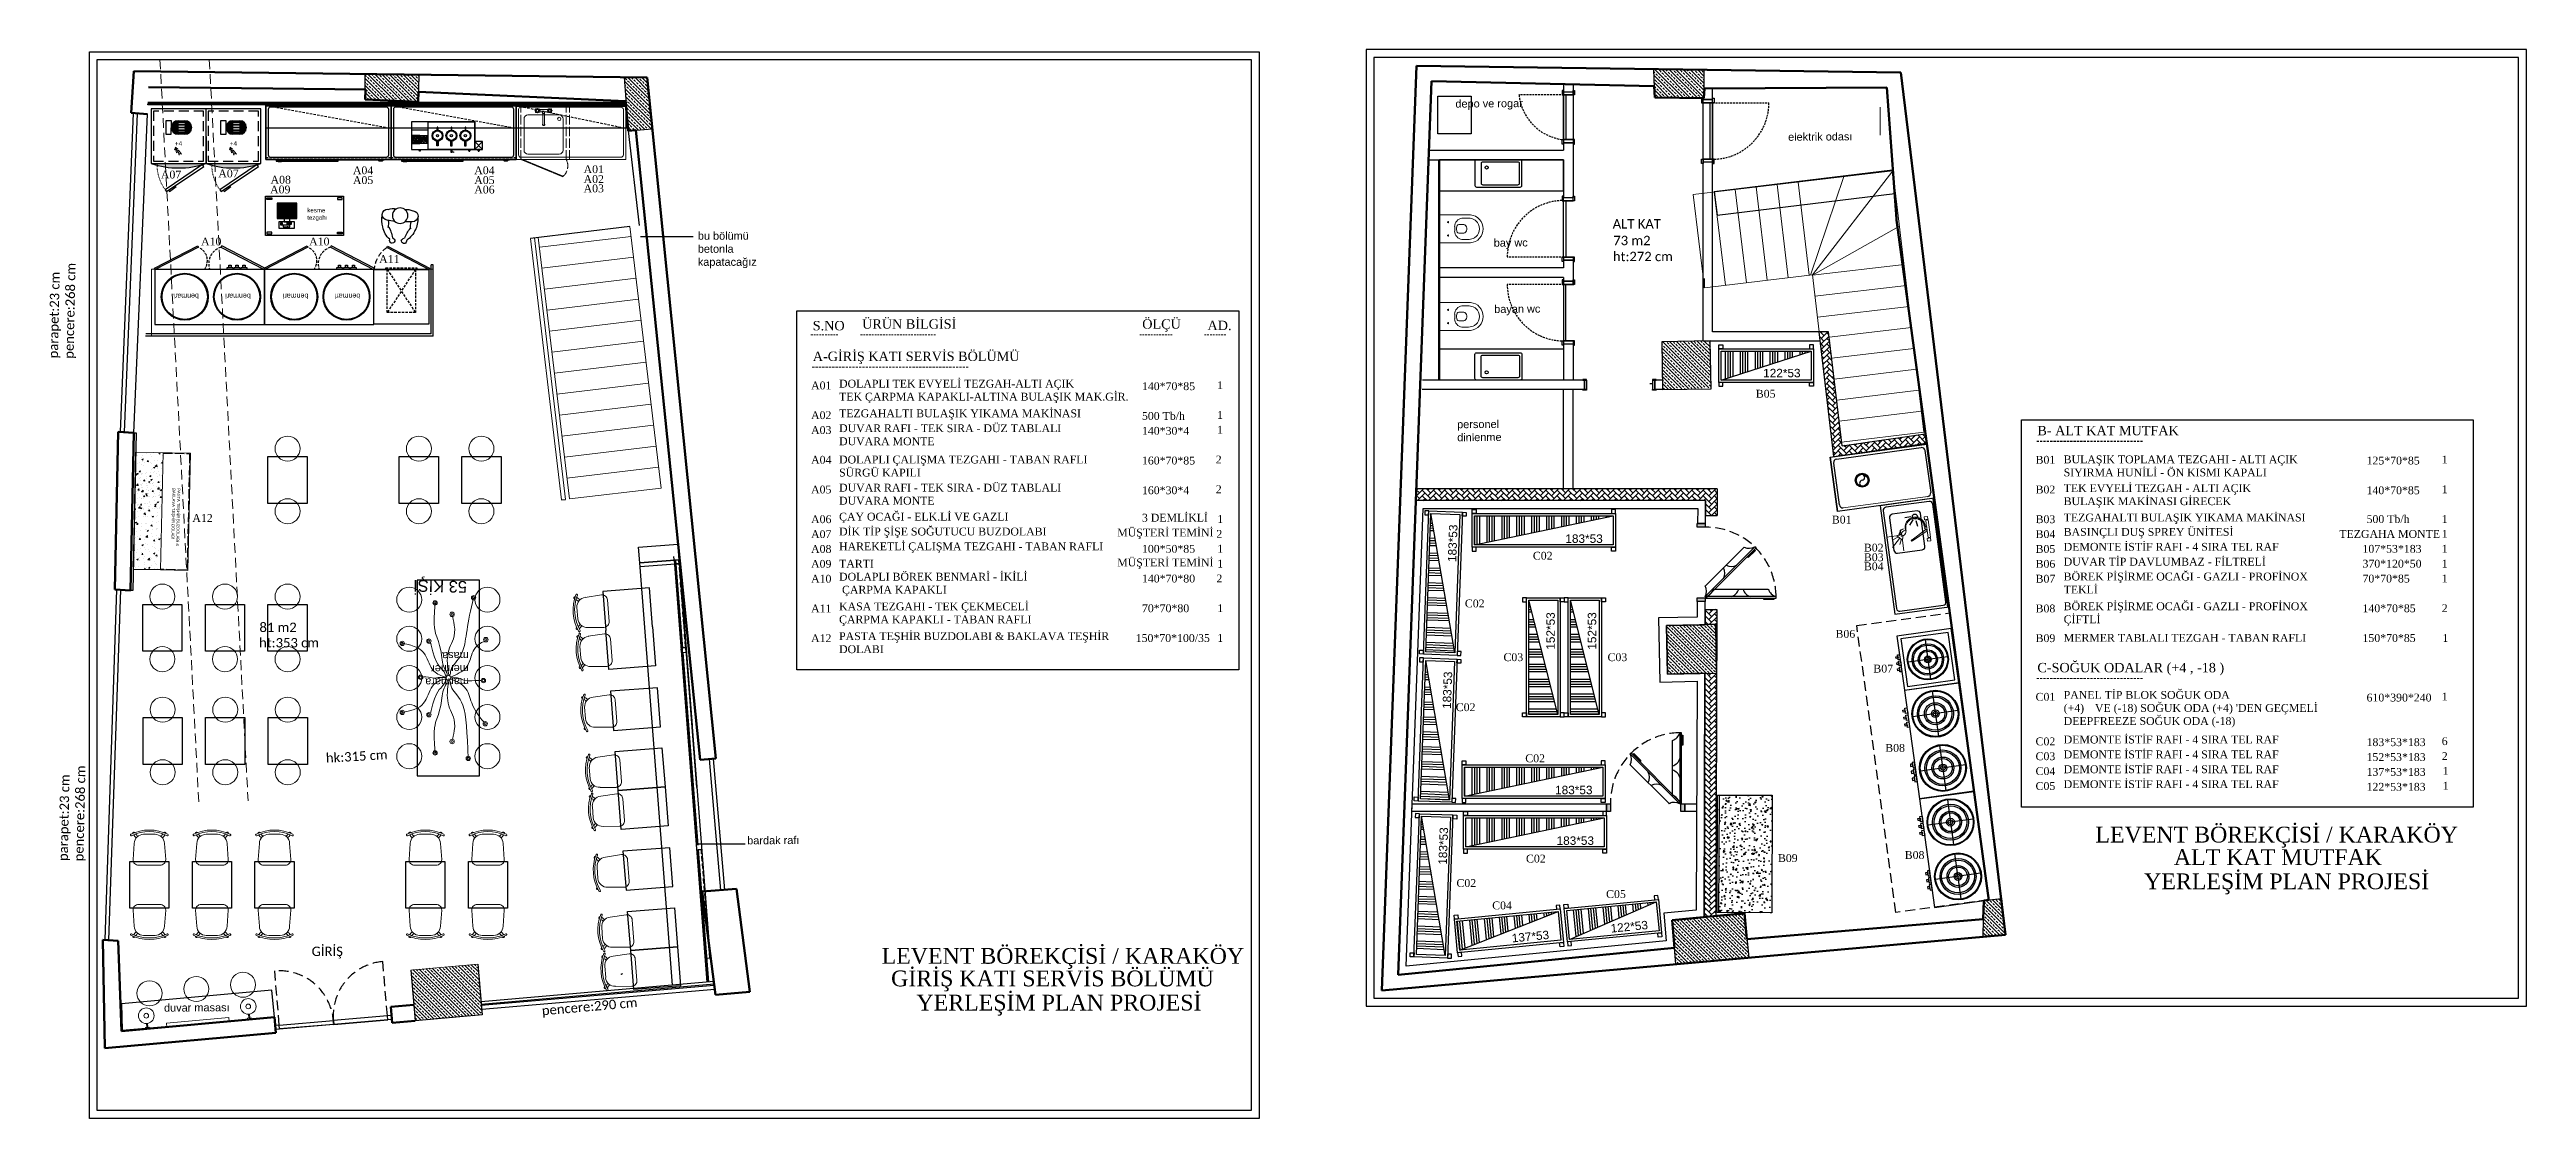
# Model space of a CAD drawing. Header units: centimetres. Extents: x 656 to 3822, y 4837 to 6203.
import ezdxf

# ---------------------------------------------------------------- set-up
doc = ezdxf.new("R2010")
doc.units = ezdxf.units.CM
doc.set_wipeout_variables(frame=1)
for name, pattern in [('ACAD_ISO02W100', [15, 12, -3]), ('DASHDOT2', [12.7, 6.35, -3.175, 0, -3.175]), ('DASHED', [19.05, 12.7, -6.35]), ('DASHED2', [0.375, 0.25, -0.125]), ('HIDDEN', [9.525, 6.35, -3.175]), ('HIDDEN2', [4.7625, 3.175, -1.5875]), ('JIS_02_1.0', [2, 1, -1])]:
    doc.linetypes.add(name, pattern=pattern)
for name, color, linetype, lineweight in [('AD', 5, 'Continuous', 9), ('Sebe - Alçıpan', 2, 'Continuous', 30), ('Sebe - Aydınlatma', 240, 'Continuous', 18), ('Sebe - Dograma', 4, 'Continuous', 30), ('Sebe - Doğrama', 4, 'Continuous', 30), ('Sebe - Duvar', 5, 'Continuous', 50), ('Sebe - İzdüşüm', 203, 'Continuous', 5), ('Sebe - Kolon', 153, 'Continuous', 25), ('Sebe - Merdiven', 6, 'Continuous', 18), ('Sebe - Mermer', 21, 'Continuous', 20), ('Sebe - Mobilya', 11, 'Continuous', 25), ('Sebe - Mobilya Alçak', 41, 'Continuous', 20), ('Sebe - Obje Yazı', 8, 'Continuous', 0), ('Sebe - Tarama', 8, 'Continuous', 15), ('Sebe - Vitrifiye', 31, 'Continuous', 15)]:
    doc.layers.add(name, color=color, linetype=linetype, lineweight=lineweight)
for name, color, linetype in [('EVYE', 86, 'Continuous'), ('Kıtc-002 Çizgi', 7, 'Continuous'), ('Kıtc-034 Soğuk Oda', 1, 'Continuous'), ('Kıtc-041 İstif Rafı', 7, 'Continuous'), ('S2000-002 Çizgi', 7, 'Continuous'), ('SKTÜRK-002 Çizgi', 7, 'Continuous'), ('SKTÜRK_ Çizgi', 7, 'Continuous'), ('YAZI', 7, 'Continuous')]:
    doc.layers.add(name, color=color, linetype=linetype)
doc.styles.add('OLCU', font='arial.ttf')
doc.styles.get("Standard").update_dxf_attribs({"font": 'arial.ttf'})
doc.styles.add('style2', font='times.ttf', dxfattribs={"height": 11})
doc.styles.add('ÖZKAN1', font='comic.ttf', dxfattribs={"width": 0.8, "height": 6})
pattern_1 = [(45, (-513.288, -1745.1035), (7e-16, 7.184205), [15.24, -5.08]), (135, (-509.696, -1741.5114), (7e-16, 7.184205), [15.24, -5.08])]

msp = doc.modelspace()

# ---------------------------------------------------------------- texts
for s, height, rotation, p in [('53 KİŞİ', 15, 178.624, (1189.6, 5524)), ('duvar masası', 10, 0.4326, (802.2, 4973.8))]:
    msp.add_text(s, height=height, rotation=rotation).set_placement(p)
at = {"char_height": 10, "attachment_point": 1}
for s, width, insert, rotation in [('depo ve rogar ', 194.252, (2453.1, 6139.1), 0.4326), ('elektrik odası', 194.252, (2878.4, 6096.7), 0.4326), ('bay wc', 194.252, (2502.1, 5961.4), 0.4326), ('bayan wc', 194.252, (2502.7, 5876.7), 0.4326), ('personel\\Pdinlenme', 194.252, (2455.3, 5729.4), 0.4326), ('marmara\\Pmermer\\Pmasa', 52.423, (1192, 5390.2), 180.4326), ('bardak rafı', 63.356, (1547.7, 5197.6), 0.4326)]:
    msp.add_mtext_dynamic_manual_height_columns(s, width=width, gutter_width=12.5, heights=[0], dxfattribs=dict(at, insert=insert, rotation=rotation))
at = {"color": 6, "char_height": 10, "attachment_point": 1}
for s, width, insert in [('{\\fTimes New Roman|b0|i0|c162|p18;A07}', 198.498, (798.2, 6048.6)), ('{\\fTimes New Roman|b0|i0|c162|p18;A07}', 198.498, (871.6, 6050)), ('{\\fTimes New Roman|b0|i0|c162|p18;A09}', 198.498, (937.8, 6029.5)), ('{\\fTimes New Roman|b0|i0|c162|p18;A07}', 198.498, (1629.4, 5589.1)), ('{\\fTimes New Roman|b0|i0|c162|p18;\\C6;DİK TİP ŞİŞE SOĞUTUCU BUZDOLABI}', 712.94, (1665.2, 5592.4)), ('{\\fTimes New Roman|b0|i0|c162|p18;MÜŞTERİ TEMİNİ}', 361.492, (2020.8, 5591.1)), ('{\\fTimes New Roman|b0|i0|c162|p18;2}', 361.492, (2147.5, 5589.4)), ('{\\fTimes New Roman|b0|i0|c162|p18;A09}', 198.498, (1629.4, 5551.1)), ('{\\fTimes New Roman|b0|i0|c162|p18;\\C6;TARTI}', 712.94, (1665.2, 5551.3)), ('{\\fTimes New Roman|b0|i0|c162|p18;\\C6;MÜŞTERİ TEMİNİ}', 361.492, (2020.8, 5552.9)), ('{\\fTimes New Roman|b0|i0|c162|p18;1}', 361.492, (2148.7, 5551.4))]:
    msp.add_mtext_dynamic_manual_height_columns(s, width=width, gutter_width=54.5, heights=[0], dxfattribs=dict(at, insert=insert))
at = {"color": 0, "attachment_point": 1}
for s, width, heights, insert, char_height in [('{\\fTimes New Roman|b0|i0|c162|p18;A04}', 198.498, [0], (1043.7, 6054), 10), ('{\\fTimes New Roman|b0|i0|c162|p18;A04}', 198.498, [0], (1198.8, 6054), 10), ('{\\fTimes New Roman|b0|i0|c162|p18;A01}', 198.498, [0], (1338.6, 6055.4), 10), ('{\\fTimes New Roman|b0|i0|c162|p18;A08}', 198.498, [0], (938.4, 6042), 10), ('{\\fTimes New Roman|b0|i0|c162|p18;A05}', 198.498, [0], (1043.7, 6041.5), 10), ('{\\fTimes New Roman|b0|i0|c162|p18;A05}', 198.498, [0], (1198.8, 6041.5), 10), ('{\\fTimes New Roman|b0|i0|c162|p18;A06}', 198.498, [0], (1198.8, 6029.4), 10), ('{\\fTimes New Roman|b0|i0|c162|p18;A02}', 198.498, [0], (1338.6, 6042.8), 10), ('{\\fTimes New Roman|b0|i0|c162|p18;A03}', 198.498, [0], (1338.6, 6030.9), 10), ('{\\fTimes New Roman|b0|i0|c162|p18;A10}', 198.498, [0], (849.5, 5963), 10), ('{\\fTimes New Roman|b0|i0|c162|p18;A10}', 198.498, [0], (987.7, 5963), 10), ('{\\fTimes New Roman|b0|i0|c162|p18;A11}', 198.498, [0], (1077.2, 5940.6), 10), ('{\\fTimes New Roman|b0|i0|c162|p18;ÜRÜN BİLGİSİ}', 198.498, [0], (1694.7, 5858.6), 12), ('{\\fTimes New Roman|b0|i0|c162|p18;ÖLÇÜ}', 198.498, [0], (2052.8, 5858.6), 12), ('{\\fTimes New Roman|b0|i0|c162|p18;S.NO}', 198.498, [0], (1631.5, 5856.5), 12), ('{\\fTimes New Roman|b0|i0|c162|p18;AD.}', 198.498, [0], (2136.2, 5856.8), 12), ('{\\fTimes New Roman|b0|i0|c162|p18;A-GİRİŞ KATI SERVİS BÖLÜMÜ}', 270.529, [0], (1631.6, 5817.3), 12), ('{\\fTimes New Roman|b0|i0|c162|p18;A01}', 198.498, [0], (1629.4, 5779.1), 10), ('{\\fTimes New Roman|b0|i0|c162|p18;\\C7;DOLAPLI TEK EVYELİ TEZGAH-ALTI AÇIK\\PTEK ÇARPMA KAPAKLI-ALTINA BULAŞIK MAK.GİR.}', 712.94, [0], (1665.2, 5781.4), 10), ('{\\fTimes New Roman|b0|i0|c162|p18;140*70*85}', 361.492, [0], (2052.4, 5778.1), 10), ('{\\fTimes New Roman|b0|i0|c162|p18;1}', 361.492, [0], (2148.5, 5779.4), 10), ('{\\fTimes New Roman|b0|i0|c162|p18;B05}', 198.498, [0], (2837.2, 5768.5), 10), ('{\\fTimes New Roman|b0|i0|c162|p18;A02}', 198.498, [0], (1629.4, 5741.1), 10), ('{\\fTimes New Roman|b0|i0|c162|p18;TEZGAHALTI BULAŞIK YIKAMA MAKİNASI }', 712.94, [0], (1665.2, 5743.4), 10), ('{\\fTimes New Roman|b0|i0|c162|p18;500 Tb/h}', 361.492, [0], (2052.4, 5740.1), 10), ('{\\fTimes New Roman|b0|i0|c162|p18;1}', 361.492, [0], (2148.5, 5741.4), 10), ('{\\fTimes New Roman|b0|i0|c162|p18;A03}', 198.498, [0], (1629.4, 5722.1), 10), ('{\\fTimes New Roman|b0|i0|c162|p18;DUVAR RAFI - TEK SIRA - DÜZ TABLALI  \\PDUVARA MONTE}', 712.94, [0], (1665.2, 5724.4), 10), ('{\\fTimes New Roman|b0|i0|c162|p18;140*30*4}', 361.492, [0], (2052.4, 5721.1), 10), ('{\\fTimes New Roman|b0|i0|c162|p18;1}', 361.492, [0], (2148.5, 5722.4), 10), ('{\\fTimes New Roman|b0|i0|c162|p18;B- ALT KAT MUTFAK}', 270.529, [0], (3197.2, 5722.4), 12), ('{\\fTimes New Roman|b0|i0|c162|p18;A04}', 198.498, [0], (1629.4, 5684.1), 10), ('{\\fTimes New Roman|b0|i0|c162|p18;DOLAPLI ÇALIŞMA TEZGAHI - TABAN RAFLI\\PSÜRGÜ KAPILI }', 712.94, [0], (1665.2, 5684.4), 10), ('{\\fTimes New Roman|b0|i0|c162|p18;160*70*85}', 361.492, [0], (2052.4, 5683.1), 10), ('{\\fTimes New Roman|b0|i0|c162|p18;2}', 361.492, [0], (2146.8, 5684.4), 10), ('{\\fTimes New Roman|b0|i0|c162|p18;B01}', 198.498, [0], (3194.9, 5684.1), 10), ('{\\fTimes New Roman|b0|i0|c162|p18;BULAŞIK TOPLAMA TEZGAHI - ALTI AÇIK\\PSIYIRMA HUNİLİ - ÖN KISMI KAPALI}', 712.94, [0], (3230.8, 5684.6), 10), ('{\\fTimes New Roman|b0|i0|c162|p18;125*70*85}', 361.492, [0], (3618, 5683.1), 10), ('{\\fTimes New Roman|b0|i0|c162|p18;1}', 361.492, [0], (3714.1, 5684.4), 10), ('{\\fTimes New Roman|b0|i0|c162|p18;A05}', 198.498, [0], (1629.4, 5646.1), 10), ('{\\fTimes New Roman|b0|i0|c162|p18;DUVAR RAFI - TEK SIRA - DÜZ TABLALI  \\PDUVARA MONTE}', 712.94, [0], (1665.2, 5648.5), 10), ('{\\fTimes New Roman|b0|i0|c162|p18;160*30*4}', 361.492, [0], (2052.4, 5645.1), 10), ('{\\fTimes New Roman|b0|i0|c162|p18;2}', 361.492, [0], (2146.8, 5646.4), 10), ('{\\fTimes New Roman|b0|i0|c162|p18;B02}', 198.498, [0], (3194.9, 5646.1), 10), ('{\\fTimes New Roman|b0|i0|c162|p18;TEK EVYELİ TEZGAH - ALTI AÇIK\\PBULAŞIK MAKİNASI GİRECEK}', 712.94, [0], (3230.8, 5647.8), 10), ('{\\fTimes New Roman|b0|i0|c162|p18;140*70*85}', 361.492, [0], (3618, 5645.1), 10), ('{\\fTimes New Roman|b0|i0|c162|p18;1}', 361.492, [0], (3714.1, 5646.4), 10), ('{\\fTimes New Roman|b0|i0|c162|p18;A12}', 198.498, [0], (838.4, 5609.7), 10), ('{\\fTimes New Roman|b0|i0|c162|p18;A06}', 198.498, [0], (1629.4, 5608.1), 10), ('{\\fTimes New Roman|b0|i0|c162|p18;ÇAY OCAĞI - ELK.Lİ VE GAZLI}', 712.94, [0], (1665.2, 5611.4), 10), ('{\\fTimes New Roman|b0|i0|c162|p18;3 DEMLİKLİ}', 361.492, [0], (2052.4, 5610.1), 10), ('{\\fTimes New Roman|b0|i0|c162|p18;1}', 361.492, [0], (2148.7, 5608.4), 10), ('{\\fTimes New Roman|b0|i0|c162|p18;B01}', 198.498, [0], (2934.4, 5607.6), 10), ('{\\fTimes New Roman|b0|i0|c162|p18;B03}', 198.498, [0], (3194.9, 5608.1), 10), ('{\\fTimes New Roman|b0|i0|c162|p18;TEZGAHALTI BULAŞIK YIKAMA MAKİNASI }', 712.94, [15.1], (3230.8, 5610.3), 10), ('{\\fTimes New Roman|b0|i0|c162|p18;500 Tb/h}', 361.492, [0], (3618, 5608.3), 10), ('{\\fTimes New Roman|b0|i0|c162|p18;1}', 361.492, [0], (3714.1, 5608.4), 10), ('{\\fTimes New Roman|b0|i0|c162|p18;HAREKETLİ ÇALIŞMA TEZGAHI - TABAN RAFLI}', 712.94, [0], (1665.2, 5573.4), 10), ('{\\fTimes New Roman|b0|i0|c162|p18;B04}', 198.498, [0], (3194.9, 5589.1), 10), ('{\\fTimes New Roman|b0|i0|c162|p18;BASINÇLI DUŞ SPREY ÜNİTESİ}', 712.94, [15.1], (3230.8, 5591.9), 10), ('{\\fTimes New Roman|b0|i0|c162|p18;DEMONTE İSTİF RAFI - 4 SIRA TEL RAF}', 712.94, [15.1], (3230.8, 5572.9), 10), ('{\\fTimes New Roman|b0|i0|c162|p18;TEZGAHA MONTE}', 361.492, [0], (3583.2, 5589.3), 10), ('{\\fTimes New Roman|b0|i0|c162|p18;1}', 361.492, [0], (3714.1, 5589.4), 10), ('{\\fTimes New Roman|b0|i0|c162|p18;A08}', 198.498, [0], (1629.4, 5570.1), 10), ('{\\fTimes New Roman|b0|i0|c162|p18;100*50*85}', 361.492, [0], (2052.4, 5570.3), 10), ('{\\fTimes New Roman|b0|i0|c162|p18;1}', 361.492, [0], (2148.7, 5570.4), 10), ('{\\fTimes New Roman|b0|i0|c162|p18;C02}', 198.498, [0], (2552.2, 5561.5), 10), ('{\\fTimes New Roman|b0|i0|c162|p18;B02}', 198.498, [0], (2975.4, 5571.8), 10), ('{\\fTimes New Roman|b0|i0|c162|p18;B03}', 198.498, [0], (2975.4, 5559.5), 10), ('{\\fTimes New Roman|b0|i0|c162|p18;B04}', 198.498, [0], (2975.4, 5547.9), 10), ('{\\fTimes New Roman|b0|i0|c162|p18;B05}', 198.498, [0], (3194.9, 5570.1), 10), ('{\\fTimes New Roman|b0|i0|c162|p18;B06}', 198.498, [0], (3194.9, 5551.1), 10), ('{\\fTimes New Roman|b0|i0|c162|p18;DUVAR TİP DAVLUMBAZ - FİLTRELİ}', 712.94, [15.1], (3230.8, 5553.9), 10), ('{\\fTimes New Roman|b0|i0|c162|p18;370*120*50}', 361.492, [0], (3612.8, 5551.3), 10), ('{\\fTimes New Roman|b0|i0|c162|p18;107*53*183}', 361.492, [0], (3612.8, 5570.3), 10), ('{\\fTimes New Roman|b0|i0|c162|p18;1}', 361.492, [0], (3714.1, 5570.4), 10), ('{\\fTimes New Roman|b0|i0|c162|p18;1}', 361.492, [0], (3714.1, 5551.4), 10), ('{\\fTimes New Roman|b0|i0|c162|p18;A10}', 198.498, [0], (1629.4, 5532.1), 10), ('{\\fTimes New Roman|b0|i0|c162|p18;DOLAPLI BÖREK BENMARİ - İKİLİ\\P ÇARPMA KAPAKLI}', 712.94, [0], (1665.2, 5534.7), 10), ('{\\fTimes New Roman|b0|i0|c162|p18;140*70*80}', 361.492, [0], (2052.4, 5532.3), 10), ('{\\fTimes New Roman|b0|i0|c162|p18;2}', 361.492, [0], (2147.6, 5532.4), 10), ('{\\fTimes New Roman|b0|i0|c162|p18;B07}', 198.498, [0], (3194.9, 5532.1), 10), ('{\\fTimes New Roman|b0|i0|c162|p18;BÖREK PİŞİRME OCAĞI - GAZLI - PROFİNOX\\PTEKLİ}', 712.94, [80.4], (3230.8, 5534.9), 10), ('{\\fTimes New Roman|b0|i0|c162|p18;70*70*85}', 361.492, [0], (3612.8, 5532.3), 10), ('{\\fTimes New Roman|b0|i0|c162|p18;1}', 361.492, [0], (3714.1, 5532.4), 10), ('{\\fTimes New Roman|b0|i0|c162|p18;A11}', 198.498, [0], (1629.4, 5494.1), 10), ('{\\fTimes New Roman|b0|i0|c162|p18;KASA TEZGAHI - TEK ÇEKMECELİ\\PÇARPMA KAPAKLI - TABAN RAFLI}', 712.94, [0], (1665.2, 5496.7), 10), ('{\\fTimes New Roman|b0|i0|c162|p18;70*70*80}', 361.492, [0], (2052.4, 5494.3), 10), ('{\\fTimes New Roman|b0|i0|c162|p18;1}', 361.492, [0], (2148.7, 5494.4), 10), ('{\\fTimes New Roman|b0|i0|c162|p18;C02}', 198.498, [0], (2465.3, 5500.5), 10), ('{\\fTimes New Roman|b0|i0|c162|p18;B08}', 198.498, [0], (3194.9, 5494.1), 10), ('{\\fTimes New Roman|b0|i0|c162|p18;BÖREK PİŞİRME OCAĞI - GAZLI - PROFİNOX\\PÇİFTLİ}', 712.94, [80.4], (3230.8, 5496.9), 10), ('{\\fTimes New Roman|b0|i0|c162|p18;140*70*85}', 361.492, [0], (3612.8, 5494.3), 10), ('{\\fTimes New Roman|b0|i0|c162|p18;2}', 361.492, [0], (3714.1, 5494.4), 10), ('{\\fTimes New Roman|b0|i0|c162|p18;A12}', 198.498, [0], (1629.4, 5456.1), 10), ('{\\fTimes New Roman|b0|i0|c162|p18;PASTA TEŞHİR BUZDOLABI & BAKLAVA TEŞHİR\\PDOLABI}', 712.94, [0], (1665.2, 5458.7), 10), ('{\\fTimes New Roman|b0|i0|c162|p18;150*70*100/35}', 361.492, [0], (2044.4, 5456.3), 10), ('{\\fTimes New Roman|b0|i0|c162|p18;1}', 361.492, [0], (2148.7, 5456.4), 10), ('{\\fTimes New Roman|b0|i0|c162|p18;B06}', 198.498, [0], (2939.1, 5461.6), 10), ('{\\fTimes New Roman|b0|i0|c162|p18;B09}', 198.498, [0], (3194.9, 5456.1), 10), ('{\\fTimes New Roman|b0|i0|c162|p18;MERMER TABLALI TEZGAH - TABAN RAFLI}', 712.94, [80.4], (3230.8, 5456.5), 10), ('{\\fTimes New Roman|b0|i0|c162|p18;150*70*85}', 361.492, [0], (3612.8, 5456.3), 10), ('{\\fTimes New Roman|b0|i0|c162|p18;1}', 361.492, [0], (3715.1, 5456.4), 10), ('{\\fTimes New Roman|b0|i0|c162|p18;C03}', 198.498, [0], (2514.6, 5431.8), 10), ('{\\fTimes New Roman|b0|i0|c162|p18;C03}', 198.498, [0], (2647.7, 5431.8), 10), ('{\\fTimes New Roman|b0|i0|c162|p18;B07}', 198.498, [0], (2987.5, 5417.2), 10), ('{\\fTimes New Roman|b0|i0|c162|p18;C-SOĞUK ODALAR (+4 , -18 )}', 270.529, [0], (3197.2, 5419.5), 12), ("{\\fTimes New Roman|b0|i0|c162|p18;\\C256;PANEL TİP BLOK SOĞUK ODA \\P(+4)^IVE (-18) SOĞUK ODA (+4) 'DEN GEÇMELİ \\PDEEPFREEZE SOĞUK ODA (-18)}", 712.94, [0], (3230.8, 5383.6), 10), ('{\\fTimes New Roman|b0|i0|c162|p18;C02}', 198.498, [0], (2453.6, 5367.9), 10), ('{\\fTimes New Roman|b0|i0|c162|p18;C01}', 198.498, [0], (3194.9, 5381.2), 10), ('{\\fTimes New Roman|b0|i0|c162|p18;610*390*240}', 361.492, [0], (3618, 5380.2), 10), ('{\\fTimes New Roman|b0|i0|c162|p18;1}', 361.492, [0], (3714.1, 5381.5), 10), ('{\\fTimes New Roman|b0|i0|c162|p18;C02}', 198.498, [0], (3194.9, 5324.2), 10), ('{\\fTimes New Roman|b0|i0|c162|p18;\\C256;DEMONTE İSTİF RAFI - 4 SIRA TEL RAF}', 712.94, [0], (3230.8, 5326.6), 10), ('{\\fTimes New Roman|b0|i0|c162|p18;183*53*183}', 361.492, [0], (3618, 5323.2), 10), ('{\\fTimes New Roman|b0|i0|c162|p18;6}', 361.492, [0], (3714.1, 5324.5), 10), ('{\\fTimes New Roman|b0|i0|c162|p18;C02}', 198.498, [0], (2542.5, 5302.6), 10), ('{\\fTimes New Roman|b0|i0|c162|p18;B08}', 198.498, [0], (3002.7, 5315.9), 10), ('{\\fTimes New Roman|b0|i0|c162|p18;C03}', 198.498, [0], (3194.9, 5305.2), 10), ('{\\fTimes New Roman|b0|i0|c162|p18;\\C256;DEMONTE İSTİF RAFI - 4 SIRA TEL RAF}', 712.94, [0], (3230.8, 5307.6), 10), ('{\\fTimes New Roman|b0|i0|c162|p18;\\C256;DEMONTE İSTİF RAFI - 4 SIRA TEL RAF}', 712.94, [0], (3230.8, 5288.6), 10), ('{\\fTimes New Roman|b0|i0|c162|p18;152*53*183}', 361.492, [0], (3618, 5304.2), 10), ('{\\fTimes New Roman|b0|i0|c162|p18;2}', 361.492, [0], (3714.2, 5305.5), 10), ('{\\fTimes New Roman|b0|i0|c162|p18;C04}', 198.498, [0], (3194.9, 5286.2), 10), ('{\\fTimes New Roman|b0|i0|c162|p18;C05}', 198.498, [0], (3194.9, 5267.2), 10), ('{\\fTimes New Roman|b0|i0|c162|p18;\\C256;DEMONTE İSTİF RAFI - 4 SIRA TEL RAF}', 712.94, [0], (3230.8, 5269.6), 10), ('{\\fTimes New Roman|b0|i0|c162|p18;137*53*183}', 361.492, [0], (3618, 5285.2), 10), ('{\\fTimes New Roman|b0|i0|c162|p18;122*53*183}', 361.492, [0], (3618, 5266.2), 10), ('{\\fTimes New Roman|b0|i0|c162|p18;1}', 361.492, [0], (3715.3, 5286.5), 10), ('{\\fTimes New Roman|b0|i0|c162|p18;1}', 361.492, [0], (3715.3, 5267.5), 10), ('{\\fTimes New Roman|b0|i0|c162|p18;C02}', 198.498, [0], (2543.4, 5174.4), 10), ('{\\fTimes New Roman|b0|i0|c162|p18;B09}', 198.498, [0], (2865.5, 5175.1), 10), ('{\\fTimes New Roman|b0|i0|c162|p18;B08}', 198.498, [0], (3027.6, 5179), 10), ('{\\fTimes New Roman|b0|i0|c162|p18;C02}', 198.498, [0], (2454.5, 5143.2), 10), ('{\\fTimes New Roman|b0|i0|c162|p18;C04}', 198.498, [0], (2500.2, 5114.6), 10), ('{\\fTimes New Roman|b0|i0|c162|p18;C05}', 198.498, [0], (2645.8, 5129.1), 10)]:
    msp.add_mtext_dynamic_manual_height_columns(s, width=width, gutter_width=54.5, heights=heights, dxfattribs=dict(at, insert=insert, char_height=char_height))
at = {"attachment_point": 1}
for s, width, insert, char_height in [('kesme\\Ptezgahı', 41.114, (985.3, 6000.8), 5.62), ('bu bölümü betonla kapatacağız', 80.829, (1484.6, 5970.3), 10)]:
    msp.add_mtext_dynamic_manual_height_columns(s, width=width, gutter_width=12.5, heights=[0], dxfattribs=dict(at, insert=insert, char_height=char_height))
at = {"layer": 'Sebe - Obje Yazı', "char_height": 12, "width": 259.276, "attachment_point": 1, "style": 'OLCU'}
for s, insert in [('{\\fCandara|b0|i0|c162|p34;ALT KAT}', (2654.2, 5986.6)), ('{\\fCandara|b0|i0|c162|p34;73 m2}', (2655, 5965.3)), ('{\\fCandara|b0|i0|c162|p34;ht:272 cm}', (2654.5, 5944.9)), ('{\\fCandara|b0|i0|c162|p34;81 m2}', (924.2, 5471)), ('{\\fCandara|b0|i0|c162|p34;ht:353 cm}', (923.7, 5451.3)), ('{\\fCandara|b0|i0|c162|p34;GİRİŞ}', (990.9, 5056.9))]:
    msp.add_mtext(s, dxfattribs=dict(at, insert=insert))
for s, insert, rotation in [('{\\fCandara|b0|i0|c162|p34;parapet:23 cm\\Ppencere:268 cm}', (654.5, 5808.8), 88.7534), ('{\\fCandara|b0|i0|c162|p34;hk:315 cm}', (1008.8, 5303.9), 3.352), ('{\\fCandara|b0|i0|c162|p34;parapet:23 cm\\Ppencere:268 cm}', (667.1, 5166.5), 88.7534), ('{\\fCandara|b0|i0|c162|p34;pencere:290 cm}', (1284.7, 4981), 5.0786)]:
    msp.add_mtext(s, dxfattribs=dict(at, insert=insert, rotation=rotation))
at = {"layer": 'YAZI', "color": 0, "style": 'ÖZKAN1', "width": 0.8}
for s, height, p in [('----------', 10.08, (1628.6, 5834.9)), ('---------------------------', 10.08, (1692.1, 5834.9)), ('------------', 10.08, (2048.8, 5834.9)), ('--------', 10.08, (2131.6, 5834.9)), ('-----------------------------------------------', 12, (1630.1, 5792.9)), ('--------------------------------', 12, (3195.7, 5698)), ('--------------------------------', 12, (3195.7, 5395.1))]:
    msp.add_text(s, height=height, dxfattribs=at).set_placement(p)
at = {"layer": 'YAZI', "color": 1, "style": 'style2'}
for s, p in [('LEVENT BÖREKÇİSİ / KARAKÖY', (3271.4, 5190)), ('ALT KAT MUTFAK', (3371.7, 5161.2)), ('YERLEŞİM PLAN PROJESİ', (3333.6, 5130.3)), ('LEVENT BÖREKÇİSİ / KARAKÖY', (1719.6, 5035)), ('GİRİŞ KATI SERVİS BÖLÜMÜ', (1731.7, 5006.2)), ('YERLEŞİM PLAN PROJESİ', (1764.1, 4975.3))]:
    msp.add_text(s, height=20.194, dxfattribs=at).set_placement(p)

# ---------------------------------------------------------------- blocks, each defined once
blk = doc.blocks.new('m2_pp03p')
blk.add_circle((0, 0), 9.87)
for centre, radius, start, end in [((-6.8, 32), 4.59, 122.8432, 192.8611), ((-8.6, 31.9), 4.04, 16.0579, 100.2448), ((-9.7, 34), 5.28, 289.8716, 348.3178), ((8.6, 33.5), 5.28, 194.7873, 253.2335), ((7.6, 31.3), 4.04, 82.8603, 167.0472), ((5.8, 31.4), 4.59, 350.244, 60.262), ((15.9, 3.7), 38.9, 161.9595, 183.8896), ((-15.9, -0.2), 7.02, 91.4023, 268.5977), ((4.7, 10.1), 26.3, 127.3518, 167.4727), ((-8.3, -35.9), 43.4, 87.467, 100.3046), ((-33, 11.6), 18.9, 345.9235, 14.0765), ((-43.5, 36.4), 36.4, 323.035, 348.18), ((8.3, -35.9), 43.4, 79.6954, 92.533), ((42.8, 37.9), 36.4, 194.9251, 218.2668), ((-4.5, 8.8), 26.3, 18.248, 55.7533), ((33, 11.6), 18.9, 165.9235, 194.0765), ((15.9, -0.2), 7.02, 271.4023, 88.5977), ((-15.9, 3.7), 38.9, 356.1104, 21.2634), ((-7.7, 15.5), 24, 249.9668, 276.118), ((7.7, 15.5), 24, 263.882, 290.0332)]:
    blk.add_arc(centre, radius, start, end)
blk = doc.blocks.new('ldnlqwnqn')
for centre, radius in [((926.8, -15.3), 30), ((926.8, -15.3), 29), ((926.8, -82.1), 30), ((926.8, -82.1), 29)]:
    blk.add_circle(centre, radius)
at = {"layer": 'SKTÜRK_ Çizgi'}
for points in [[(892.2, 19.7), (892.2, -120.3), (962.2, -120.3), (962.2, 19.7)], [(889.4, -4.9), (889.4, -7.7), (886.6, -7.7), (886.6, -4.9)], [(889.4, -13.9), (889.4, -16.7), (886.6, -16.7), (886.6, -13.9)], [(889.4, -22.9), (889.4, -25.7), (886.6, -25.7), (886.6, -22.9)], [(892.2, -2.8), (892.2, -9.8), (889.4, -9.8), (889.4, -2.8)], [(892.2, -11.8), (892.2, -18.8), (889.4, -18.8), (889.4, -11.8)], [(892.2, -20.8), (892.2, -27.8), (889.4, -27.8), (889.4, -20.8)]]:
    blk.add_lwpolyline(points, close=True, dxfattribs=at)
blk = doc.blocks.new('A$C4C1844F9')
for points in [[(56, 1.8), (0.9, 30.2), (0, 28.5), (55.1, 0)], [(84.9, 1.8), (140, 30.2), (140.9, 28.5), (85.8, 0)]]:
    blk.add_lwpolyline(points, close=True)
at = {"linetype": 'HIDDEN2'}
for centre, radius, start, end in [((49.5, 23), 22.2, 287.06, 19.4091), ((92.1, 19), 18.7, 142.699, 247.2694)]:
    blk.add_arc(centre, radius, start, end, dxfattribs=at)
at = {"layer": 'Sebe - Mobilya', "rotation": 89.99999999999886}
blk.add_blockref('ldnlqwnqn', (20.2, -861.8), dxfattribs=at)
blk = doc.blocks.new('A$C393A7BDC')
blk.add_blockref('A$C4C1844F9', (0, 0))
at = {"char_height": 6.47, "attachment_point": 1, "rotation": 0.4326}
for insert in [(17.9, 67.5), (84.2, 67.5)]:
    blk.add_mtext_dynamic_manual_height_columns('benmari', width=41.114, gutter_width=12.5, heights=[0], dxfattribs=dict(at, insert=insert))
blk = doc.blocks.new('A$C598D2EBD')
at = {"color": 0, "linetype": 'HIDDEN2'}
for p, q in [((2, 2), (38, 57)), ((38, 2), (2, 57))]:
    blk.add_line(p, q, dxfattribs=at)
for points in [[(2, 57), (38, 57), (38, 2), (2, 2)], [(0, 2), (40, 2), (40, 0), (0, 0)]]:
    blk.add_lwpolyline(points, close=True, dxfattribs=at)
blk = doc.blocks.new('A$C35610DFA')
for points in [[(71, 99.8), (71, 29.8), (1, 29.8), (1, 99.8)], [(1, 29.8), (54.7, 1.7), (53.6, 0), (0, 28.1)]]:
    blk.add_lwpolyline(points, close=True)
at = {"linetype": 'HIDDEN'}
blk.add_arc((31.7, 33.9), 39.5, 305.5273, 354.125, dxfattribs=at)
at = {"color": 0}
blk.add_blockref('A$C598D2EBD', (16, 27.8), dxfattribs=at)
blk = doc.blocks.new('A$C08847F1B')
at = {"layer": 'S2000-002 Çizgi'}
blk.add_lwpolyline([(0, 30.6), (30.6, 30.6), (30.6, 0), (0, 0), (0, 30.6)], dxfattribs=at)
blk.add_lwpolyline([(15.5, 29.5), (15.5, 23.4, -0.414214), (15.3, 23.2), (15.2, 23.2, -0.414214), (15, 23.4), (15, 29.5), (2.7, 29.5, 0.668179), (2.3, 28.6), (10.8, 20.1, -0.810443), (10.4, 19.8), (1.6, 28.6, 0.668179), (1, 28.4), (1, 15.5), (7.1, 15.5, -0.414214), (7.3, 15.3), (7.3, 15.2, -0.414214), (7.1, 15), (1, 15), (1, 2.7, 0.668179), (1.9, 2.3), (10.4, 10.8, -0.810443), (10.8, 10.4), (2, 1.6, 0.668179), (2.2, 1), (15, 1), (15, 7.1, -0.414214), (15.2, 7.3), (15.3, 7.3, -0.414214), (15.5, 7.1), (15.5, 1), (27.9, 1, 0.668179), (28.3, 1.9), (19.8, 10.4, -0.810443), (20.2, 10.8), (29, 2, 0.668179), (29.5, 2.2), (29.5, 15), (23.4, 15, -0.414214), (23.2, 15.2), (23.2, 15.3, -0.414214), (23.4, 15.5), (29.5, 15.5), (29.5, 28.4, 0.668179), (29, 28.6), (20.2, 19.8, -0.810443), (19.8, 20.1), (28.3, 28.6, 0.668179), (27.9, 29.5)], format="xyb", close=True, dxfattribs=at)
for radius in [10.8, 5.66, 2.6]:
    blk.add_circle((15.3, 15.8), radius, dxfattribs=at)
blk = doc.blocks.new('A$C0AAB4699')
at = {"layer": 'S2000-002 Çizgi'}
for points in [[(34.4, 14.8, -0.072213), (32.4, 14.8), (32.4, 8.5), (34.4, 8.5)], [(50.2, 8.5), (52.3, 8.5), (52.3, 14.8, -0.072213), (50.2, 14.8)], [(68.1, 8.5), (70.1, 8.5), (70.1, 14.8, -0.072213), (68.1, 14.8)]]:
    blk.add_hatch(color=256, dxfattribs=at).paths.add_polyline_path(points)
for p, q in [((81, 14.2), (91, 4.2)), ((91, 14.2), (81, 4.2))]:
    blk.add_line(p, q, dxfattribs=at)
for points in [[(0, 4.2), (81, 4.2), (81, 39.2), (0, 39.2)], [(0, 29.2), (21.5, 29.2), (21.5, 39.2), (0, 39.2)], [(81, 4.2), (21.5, 4.2), (21.5, 39.2), (81, 39.2)], [(9.3, 4.2), (12.2, 4.2), (12.2, 3), (9.3, 3)], [(10.2, 3), (11.3, 3), (11.3, 1.9), (10.2, 1.9)], [(53.8, 0.2), (51.2, 0.4), (51.2, 1), (53.8, 1.2)], [(75.5, 4.2), (72.6, 4.2), (72.6, 3), (75.5, 3)], [(74.7, 3), (73.5, 3), (73.5, 1.9), (74.7, 1.9)], [(81, 4.2), (91, 4.2), (91, 14.2), (81, 14.2)], [(87.5, 4.2), (84.5, 4.2), (84.5, 3), (87.5, 3)], [(86.6, 3), (85.4, 3), (85.4, 1.9), (86.6, 1.9)]]:
    blk.add_lwpolyline(points, close=True, dxfattribs=at)
for points in [[(32.9, 28.7), (32.9, 32.2)], [(33.8, 32.2), (33.8, 28.7)], [(50.8, 32.2), (50.8, 28.7)], [(51.7, 28.7), (51.7, 32.2)], [(68.7, 32.2), (68.7, 28.7)], [(69.6, 28.7), (69.6, 32.2)], [(34.4, 14.8), (34.4, 8.5), (32.4, 8.5), (32.4, 14.8)], [(50.2, 14.8), (50.2, 8.5), (52.3, 8.5), (52.3, 14.8)], [(51.8, 0), (50.7, 0), (50.7, 4.2)], [(51.8, 4.2), (51.8, 1.1)], [(51.8, 0.4), (51.8, 0)], [(68.1, 14.8), (68.1, 8.5), (70.1, 8.5), (70.1, 14.8)]]:
    blk.add_lwpolyline(points, dxfattribs=at)
for centre, radius in [((33.4, 21.7), 7), ((33.4, 21.7), 6), ((33.4, 21.7), 1.45), ((51.2, 21.7), 7), ((51.2, 21.7), 6), ((51.2, 21.7), 1.45), ((69.1, 21.7), 7), ((69.1, 21.7), 6), ((69.1, 21.7), 1.45)]:
    blk.add_circle(centre, radius, dxfattribs=at)
for centre in [(33.4, 32.2), (51.2, 32.2), (69.1, 32.2)]:
    blk.add_arc(centre, 0.438, 0, 180, dxfattribs=at)
at = {"layer": 'S2000-002 Çizgi', "yscale": 0.3284582400001454}
for xscale, zscale in [(-0.3284582400001454, 0.3284582400000002), (0.3284582400001454, 0.3284582400001454)]:
    blk.add_blockref('A$C08847F1B', (11, 11.7), dxfattribs=dict(at, xscale=xscale, zscale=zscale))
blk = doc.blocks.new('A$C099C73CF')
h = blk.add_hatch(color=6)
h.dxf.hatch_style = 1
h.paths.add_polyline_path([(33.9, 69.6, 0.166685), (41, 0)])
at = {"color": 6, "lineweight": 5}
for p, q in [((47.8, 35.3), (52.4, 37.1)), ((50.1, 34.9), (47.8, 35.3)), ((54.1, 36.7), (49.6, 32.2)), ((49.6, 32.2), (50.1, 34.9)), ((50.7, 38.8), (55.6, 40.5)), ((52.4, 37.1), (50.7, 38.8)), ((56, 39.8), (53, 38.3)), ((53, 38.3), (54.1, 36.7)), ((55.6, 40.5), (54.4, 41.7)), ((54.4, 41.7), (57.6, 41)), ((57.6, 41), (55.5, 37.6)), ((55.5, 37.6), (56, 39.8)), ((56, 39.8), (55.6, 40.5)), ((55.6, 40.5), (56, 39.8))]:
    blk.add_line(p, q, dxfattribs=at)
at = {"color": 6}
blk.add_arc((139, 45.2), 107.9, 166.9064, 204.7597, dxfattribs=at)
at = {"color": 6, "linetype": 'JIS_02_1.0', "lineweight": 5}
blk.add_arc((38.7, 7.4), 55, 95.8331, 134.7001, dxfattribs=at)
at = {"layer": 'Kıtc-002 Çizgi', "color": 6}
for p, q in [((103.5, 76.8), (33.9, 69.6)), ((33.9, 69.6), (41, 0)), ((110.6, 7.1), (103.5, 76.8)), ((2.2, 48.6), (0, 46.6)), ((0, 46.6), (36.8, 2.5)), ((2.2, 44.1), (0.7, 42.9)), ((0.7, 42.9), (6.2, 36.7)), ((39, 4.5), (2.2, 48.6)), ((6.2, 36.7), (7.6, 35.1)), ((91.4, 42.7), (74.5, 41)), ((90.7, 44.3), (74.8, 42.6)), ((89.8, 45.7), (75.5, 44.2)), ((88.6, 46.9), (76.4, 45.6)), ((87.2, 47.8), (77.6, 46.8)), ((36.8, 2.5), (39, 4.5)), ((41, 0), (110.6, 7.1)), ((92.6, 30.6), (75.8, 28.8)), ((92.3, 28.9), (76.4, 27.3)), ((91.7, 27.3), (77.4, 25.9)), ((90.7, 25.9), (78.6, 24.7)), ((89.5, 24.7), (80, 23.7))]:
    blk.add_line(p, q, dxfattribs=at)
at = {"layer": 'Kıtc-002 Çizgi', "color": 6, "linetype": 'DASHED'}
for p, q in [((100.8, 73.5), (37.2, 67)), ((37.2, 67), (43.7, 3.3)), ((107.3, 9.8), (100.8, 73.5)), ((43.7, 3.3), (107.3, 9.8))]:
    blk.add_line(p, q, dxfattribs=at)
at = {"layer": 'Kıtc-002 Çizgi', "color": 6}
for points in [[(90.8, 49.6), (90.1, 56.8), (72.9, 55), (73.6, 47.9)], [(91.7, 41), (92.6, 32.2), (75.4, 30.5), (74.5, 39.3)], [(77, 39.5), (77.9, 30.7), (76.1, 30.6), (75.2, 39.4)], [(79.8, 39.8), (80.7, 31), (77.9, 30.7), (77, 39.5)], [(83.1, 40.2), (84, 31.4), (80.7, 31), (79.8, 39.8)], [(86.4, 40.5), (87.3, 31.7), (84, 31.4), (83.1, 40.2)], [(89.2, 40.8), (90.1, 32), (87.3, 31.7), (86.4, 40.5)], [(91.1, 41), (92, 32.2), (90.1, 32), (89.2, 40.8)]]:
    blk.add_lwpolyline(points, close=True, dxfattribs=at)
for centre, start, end in [((83.1, 40.2), 5.8331, 185.8331), ((84, 31.4), 185.8331, 5.8331)]:
    blk.add_arc(centre, 8.64, start, end, dxfattribs=at)
at = {"color": 6, "linetype": 'DASHDOT2', "width": 1.032188}
blk.add_text('+4', height=5.84, rotation=275.8331, dxfattribs=at).set_placement((59.4, 42))
blk = doc.blocks.new('A$C50156F9E')
at = {"lineweight": 5}
for p, q in [((0, 70), (150, 70)), ((0, 0), (0, 70)), ((0, 70), (150, 70)), ((150, 35), (0, 35)), ((0, 35), (150, 35)), ((150, 0), (0, 0)), ((150, 0), (0, 0))]:
    blk.add_line(p, q, dxfattribs=at)
at = {"linetype": 'ACAD_ISO02W100', "lineweight": 5}
for p, q in [((1, 35), (1, 69)), ((1, 69), (149, 69)), ((149, 69), (149, 35))]:
    blk.add_line(p, q, dxfattribs=at)
for p, q in [((150, 70), (150, 35)), ((150, 35), (150, 0))]:
    blk.add_line(p, q)
at = {"linetype": 'Continuous', "lineweight": 5}
for p, q in [((0.8, 34.9), (0.8, 34.9)), ((3.6, 34), (3.6, 34)), ((10, 34.6), (10, 34.6)), ((13.7, 34.8), (12.1, 34.5)), ((13.5, 33.3), (12.1, 34.5)), ((12.1, 33.7), (12.1, 33.7)), ((13.5, 33.3), (13.7, 34.8)), ((14.2, 32.6), (14.2, 32.6)), ((20.5, 33.4), (20.5, 33.4)), ((29, 33.1), (29, 33.1)), ((30, 34.6), (30, 34.6)), ((37.4, 32.8), (37.4, 32.8)), ((42.5, 32.1), (42.5, 32.1)), ((45.9, 32.5), (45.9, 32.5)), ((46.7, 33.5), (46.7, 33.5)), ((48.1, 32.3), (47.4, 34.1)), ((48.9, 33.6), (47.4, 34.1)), ((48.1, 32.3), (48.9, 33.6)), ((51.7, 31.8), (51.7, 31.8)), ((54.3, 32.2), (54.3, 32.2)), ((55.8, 33.2), (55.8, 33.2)), ((57.6, 34.2), (56, 33.9)), ((57.5, 32.7), (56, 33.9)), ((57.5, 32.7), (57.6, 34.2)), ((60.5, 34.7), (60.5, 34.7)), ((62.8, 31.9), (62.8, 31.9)), ((69.5, 33.2), (69.5, 33.2)), ((106.3, 33.4), (106.3, 33.4)), ((108.8, 31.8), (108.8, 31.8)), ((110.6, 31.7), (109.9, 33.5)), ((111.5, 33), (109.9, 33.5)), ((110.6, 31.7), (111.5, 33)), ((125.2, 32.2), (125.2, 32.2)), ((1, 29.5), (0.3, 31.3)), ((1.9, 30.8), (0.3, 31.3)), ((0.6, 24), (0.6, 24)), ((1, 29.5), (1.9, 30.8)), ((1.1, 14.5), (1.1, 14.5)), ((2.9, 18.9), (2.9, 18.9)), ((4.2, 9.2), (4.2, 9.2)), ((5, 2.9), (5, 2.9)), ((5.4, 21), (5.4, 21)), ((7.3, 7.8), (7.3, 7.8)), ((9.2, 8.2), (8.5, 10)), ((10.1, 9.4), (8.5, 10)), ((9.2, 8.2), (10.1, 9.4)), ((10, 24.2), (10, 24.2)), ((12.1, 16.6), (10.5, 16.3)), ((11.9, 15.1), (10.5, 16.3)), ((10.8, 28.2), (10.8, 28.2)), ((14, 0.6), (11.6, 0.4)), ((12, 0), (11.6, 0.4)), ((11.9, 15.1), (12.1, 16.6)), ((12.5, 9.4), (12.5, 9.4)), ((12.9, 12.2), (12.9, 12.2)), ((13, 5.4), (13, 5.4)), ((13.6, 19), (13.6, 19)), ((13.8, 20.7), (13.8, 20.7)), ((13.9, 0), (14, 0.6)), ((14.2, 2.6), (14.2, 2.6)), ((15.7, 7.5), (15.7, 7.5)), ((18.2, 27.8), (15.8, 27.5)), ((17.9, 25.5), (15.8, 27.5)), ((16.4, 10.8), (16.4, 10.8)), ((17, 24.4), (17, 24.4)), ((17.8, 25.5), (18.2, 27.8)), ((19.4, 23.3), (18.7, 25.1)), ((20.3, 24.6), (18.8, 25.1)), ((19.4, 23.3), (20.3, 24.6)), ((20, 27.9), (20, 27.9)), ((20.8, 21.5), (20.8, 21.5)), ((22.3, 20.4), (22.3, 20.4)), ((22.9, 5.5), (22.9, 5.5)), ((24.7, 4.8), (24, 6.6)), ((25.5, 6.1), (24, 6.6)), ((24.2, 7.2), (24.2, 7.2)), ((24.3, 24), (24.3, 24)), ((24.6, 29.5), (24.6, 29.5)), ((24.7, 4.8), (25.5, 6.1)), ((24.9, 5.3), (24.9, 5.3)), ((25.1, 23.1), (25.1, 23.1)), ((25.9, 19.8), (25.9, 19.8)), ((25.9, 0.4), (25.9, 0.4)), ((26.5, 14), (26.5, 14)), ((26.7, 13.5), (26.7, 13.5)), ((26.8, 9.2), (26.8, 9.2)), ((27.6, 2), (26.9, 3.8)), ((28.5, 3.3), (26.9, 3.8)), ((27.1, 27.5), (27.1, 27.5)), ((27.6, 2), (28.5, 3.3)), ((27.7, 8.3), (27.7, 8.3)), ((29.6, 1.9), (28, 1.6)), ((29.5, 0.4), (28, 1.6)), ((28.7, 30.8), (28.7, 30.8)), ((28.9, 7.5), (28.9, 7.5)), ((29.4, 21.1), (29.4, 21.1)), ((29.5, 0.4), (29.6, 1.9)), ((31.2, 20.1), (29.6, 19.8)), ((31, 18.6), (29.6, 19.8)), ((29.7, 31.3), (29.7, 31.3)), ((30, 21.2), (30, 21.2)), ((30.7, 29.2), (30.7, 29.2)), ((30.8, 20.1), (30.8, 20.1)), ((30.8, 14.9), (30.8, 14.9)), ((31, 18.6), (31.2, 20.1)), ((31.5, 18.2), (31.5, 18.2)), ((32.7, 6.9), (32.7, 6.9)), ((33.2, 14.4), (33.2, 14.4)), ((33.4, 5), (33.4, 5)), ((34.9, 20), (34.2, 21.7)), ((35.8, 21.2), (34.2, 21.7)), ((34.6, 22.8), (34.6, 22.8)), ((34.9, 20), (35.8, 21.2)), ((36.9, 12.4), (35.3, 12.1)), ((36.8, 11), (35.3, 12.2)), ((35.9, 13.1), (35.9, 13.1)), ((36.7, 6.8), (36.7, 6.8)), ((36.8, 11), (36.9, 12.5)), ((38.5, 30.7), (36.9, 30.4)), ((38.4, 29.2), (36.9, 30.4)), ((37.8, 17.2), (37.2, 18.9)), ((38.7, 18.4), (37.2, 18.9)), ((37.9, 17.2), (38.7, 18.4)), ((38.2, 31), (38.2, 31)), ((38.4, 29.2), (38.5, 30.7)), ((38.8, 24.2), (38.8, 24.2)), ((39.2, 19.8), (39.2, 19.8)), ((39.5, 23), (39.5, 23)), ((39.5, 9), (39.5, 9)), ((39.9, 17.9), (39.9, 17.9)), ((40, 14.5), (40, 14.5)), ((40.1, 22.6), (40.1, 22.6)), ((43, 4), (40.5, 3.7)), ((42.6, 1.8), (40.5, 3.7)), ((40.9, 8.2), (40.9, 8.2)), ((41.1, 6.6), (41.1, 6.6)), ((41.8, 4.7), (41.8, 4.7)), ((41.8, 2.6), (41.8, 2.6)), ((42, 8.2), (42, 8.2)), ((42.1, 24.1), (42.1, 24.1)), ((42.3, 0.8), (42.3, 0.8)), ((42.4, 16.1), (42.4, 16.1)), ((42.6, 0), (42.4, 0.4)), ((43.6, 0), (42.4, 0.4)), ((42.6, 1.8), (42.9, 4)), ((42.9, 14.4), (42.9, 14.4)), ((43, 29.7), (43, 29.7)), ((43.5, 27.9), (43.5, 27.9)), ((44.6, 16.1), (44.6, 16.1)), ((47.2, 31.1), (44.7, 30.8)), ((46.8, 28.9), (44.7, 30.9)), ((44.7, 9.3), (44.7, 9.3)), ((45, 29.1), (45, 29.1)), ((45.3, 7.9), (45.3, 7.9)), ((45.8, 21.5), (45.8, 21.5)), ((45.9, 6.5), (45.9, 6.5)), ((46.6, 30.6), (46.6, 30.6)), ((46.7, 0.1), (46.7, 0.1)), ((46.8, 28.9), (47.1, 31.1)), ((48.7, 5.4), (47.1, 5.1)), ((48.6, 3.9), (47.1, 5.1)), ((47.6, 14.3), (47.6, 14.3)), ((47.7, 19.5), (47.7, 19.5)), ((48.4, 17.6), (48.4, 17.6)), ((50.8, 10.7), (48.4, 10.5)), ((50.5, 8.5), (48.4, 10.5)), ((48.6, 3.9), (48.7, 5.4)), ((50.3, 23.6), (48.7, 23.3)), ((50.2, 22.1), (48.7, 23.4)), ((48.8, 17.5), (48.8, 17.5)), ((49.6, 6.3), (49.6, 6.3)), ((50, 7.9), (50, 7.9)), ((50.2, 22.1), (50.3, 23.7)), ((50.3, 4.4), (50.3, 4.4)), ((50.5, 8.5), (50.8, 10.8)), ((50.9, 1.5), (50.9, 1.5)), ((52.4, 4), (52.4, 4)), ((52.5, 25.4), (52.5, 25.4)), ((53.3, 13.8), (52.6, 15.6)), ((54.2, 15), (52.7, 15.6)), ((53, 17.5), (53, 17.5)), ((53.3, 13.8), (54.2, 15)), ((53.5, 31.1), (53.5, 31.1)), ((56, 16), (54.4, 15.7)), ((55.9, 14.5), (54.4, 15.7)), ((54.7, 9.4), (54.7, 9.4)), ((55.1, 30.3), (55.1, 30.3)), ((55.3, 11.1), (55.3, 11.1)), ((56.3, 11), (55.6, 12.8)), ((57.1, 12.2), (55.6, 12.8)), ((55.9, 24.6), (55.9, 24.6)), ((55.9, 14.5), (56, 16)), ((56.1, 19.1), (56.1, 19.1)), ((56.3, 11), (57.1, 12.2)), ((56.5, 24), (56.5, 24)), ((56.7, 26.8), (56.7, 26.8)), ((56.9, 17.3), (56.9, 17.3)), ((57.3, 23.1), (57.3, 23.1)), ((58, 6), (58, 6)), ((58.8, 10.8), (58.8, 10.8)), ((58.8, 4.1), (58.8, 4.1)), ((59, 9.1), (59, 9.1)), ((59.8, 8.2), (59.8, 8.2)), ((60.1, 1.2), (60.1, 1.2)), ((61.7, 25.1), (61.7, 25.1)), ((62.6, 18.8), (62.6, 18.8)), ((63.6, 28.9), (62.9, 30.7)), ((64.4, 30.2), (62.9, 30.7)), ((62.9, 29.1), (62.9, 29.1)), ((63.5, 30), (63.5, 30)), ((63.6, 28.9), (64.4, 30.2)), ((64.6, 18.8), (64.6, 18.8)), ((64.7, 2.7), (64.7, 2.7)), ((65.3, 17), (65.3, 17)), ((65.4, 14.3), (65.4, 14.3)), ((66.5, 26.1), (65.8, 27.9)), ((67.4, 27.4), (65.8, 27.9)), ((65.9, 26.5), (65.9, 26.5)), ((66, 12.6), (66, 12.6)), ((67.8, 8.9), (66.2, 8.6)), ((67.7, 7.4), (66.2, 8.7)), ((66.5, 26.1), (67.4, 27.4)), ((66.5, 26.1), (66.5, 26.1)), ((66.5, 5.6), (66.5, 5.6)), ((66.7, 20.2), (66.7, 20.2)), ((67.2, 3.8), (67.2, 3.8)), ((67.7, 7.4), (67.8, 9)), ((69.4, 27.1), (67.8, 26.8)), ((69.3, 25.7), (67.8, 26.9)), ((68.3, 6.1), (68.3, 6.1)), ((68.8, 4.4), (68.8, 4.4)), ((68.8, 4.1), (68.8, 4.1)), ((68.9, 19.7), (68.9, 19.7)), ((69.3, 25.7), (69.4, 27.2)), ((69.4, 17.9), (69.4, 17.9)), ((71.9, 7.4), (69.5, 7.1)), ((71.5, 5.1), (69.5, 7.1)), ((69.9, 31.5), (69.9, 31.5)), ((70.5, 28.1), (70.5, 28.1)), ((71.7, 7.6), (71.1, 9.4)), ((72.6, 8.9), (71.1, 9.4)), ((71.2, 31.6), (71.2, 31.6)), ((71.5, 5.1), (71.9, 7.4)), ((71.6, 22.9), (71.6, 22.9)), ((71.7, 18.4), (71.7, 18.4)), ((71.7, 11.5), (71.7, 11.5)), ((71.8, 7.6), (72.6, 8.9)), ((73.5, 1.3), (71.9, 1)), ((73.2, 0), (71.9, 1)), ((72, 29.7), (72, 29.7)), ((72.3, 25), (72.3, 25)), ((72.6, 12.1), (72.6, 12.1)), ((73, 18.5), (73, 18.5)), ((73.4, 0), (73.5, 1.3)), ((75.1, 19.5), (73.5, 19.2)), ((75, 18), (73.5, 19.2)), ((73.8, 16.7), (73.8, 16.7)), ((74.2, 8.1), (74.2, 8.1)), ((75, 18), (75.1, 19.5)), ((75.7, 3.5), (75.7, 3.5)), ((77.2, 29), (77.2, 29)), ((79.8, 14.1), (77.4, 13.8)), ((79.4, 11.9), (77.4, 13.8)), ((79.4, 11.9), (79.8, 14.1)), ((79.7, 14.2), (79.7, 14.2)), ((80.4, 29.4), (80.4, 29.4)), ((80.5, 21.4), (80.5, 21.4)), ((81.2, 1.1), (81.2, 1.1)), ((82, 22.8), (81.3, 24.5)), ((82.8, 24), (81.3, 24.5)), ((81.8, 14.6), (81.8, 14.6)), ((81.8, 11.8), (81.8, 11.8)), ((82, 22.8), (82.8, 24)), ((82.2, 16.4), (82.2, 16.4)), ((82.4, 28.2), (82.4, 28.2)), ((82.6, 5.4), (82.6, 5.4)), ((84.1, 3.2), (84.1, 3.2)), ((88.4, 30.7), (88.4, 30.7)), ((88.6, 23.9), (88.6, 23.9)), ((88.9, 29.1), (88.9, 29.1)), ((90.2, 1.4), (89.5, 3.2)), ((91, 2.7), (89.5, 3.2)), ((90.2, 1.4), (91, 2.7)), ((90.5, 14.7), (90.5, 14.7)), ((90.7, 16.1), (90.7, 16.1)), ((92.6, 4.8), (91, 4.5)), ((92.5, 3.3), (91, 4.6)), ((91.2, 9.1), (91.2, 9.1)), ((91.8, 5.1), (91.8, 5.1)), ((92.5, 3.3), (92.6, 4.8)), ((94.2, 23), (92.6, 22.7)), ((94.1, 21.5), (92.6, 22.8)), ((92.6, 2.9), (92.6, 2.9)), ((94.1, 21.5), (94.2, 23.1)), ((94.8, 9.7), (94.8, 9.7)), ((95.3, 23.2), (95.3, 23.2)), ((97.3, 28.8), (97.3, 28.8)), ((97.6, 30.4), (97.6, 30.4)), ((97.6, 1.5), (97.6, 1.5)), ((98.2, 15), (98.2, 15)), ((98.4, 24.1), (98.4, 24.1)), ((98.8, 28.6), (98.8, 28.6)), ((99.1, 15.8), (99.1, 15.8)), ((100.4, 16.6), (99.7, 18.4)), ((101.3, 17.8), (99.7, 18.4)), ((100.4, 16.6), (101.3, 17.8)), ((100.5, 8), (100.5, 8)), ((101, 2.6), (101, 2.6)), ((103.8, 22.8), (103.8, 22.8)), ((105.8, 28.5), (105.8, 28.5)), ((108.7, 17.5), (106.3, 17.2)), ((108.4, 15.2), (106.3, 17.2)), ((106.3, 8), (106.3, 8)), ((107.6, 23.7), (107.6, 23.7)), ((107.6, 15.4), (107.6, 15.4)), ((107.7, 4.6), (107.7, 4.6)), ((108.3, 18.2), (108.3, 18.2)), ((108.4, 15.2), (108.7, 17.5)), ((108.4, 17.4), (108.4, 17.4)), ((109.4, 28.9), (109.4, 28.9)), ((109.5, 2.3), (109.5, 2.3)), ((111.7, 8.3), (110.1, 8)), ((111.6, 6.9), (110.1, 8.1)), ((110.6, 1.3), (110.6, 1.3)), ((111.6, 6.9), (111.7, 8.4)), ((113.3, 26.5), (111.7, 26.2)), ((113.2, 25.1), (111.7, 26.3)), ((111.9, 14.1), (111.9, 14.1)), ((113.2, 25.1), (113.3, 26.6)), ((114.3, 28.2), (114.3, 28.2)), ((116, 15.1), (116, 15.1)), ((116.4, 26.7), (116.4, 26.7)), ((117.6, 17.1), (117.6, 17.1)), ((117.9, 1.9), (117.9, 1.9)), ((118.8, 10.4), (118.1, 12.2)), ((119.7, 11.7), (118.1, 12.2)), ((118.5, 10.7), (118.5, 10.7)), ((118.8, 10.4), (119.7, 11.7)), ((120.8, 23.8), (120.8, 23.8)), ((121.2, 13.2), (121.2, 13.2)), ((121.8, 26.8), (121.8, 26.8)), ((122.7, 27.9), (122.7, 27.9)), ((123.3, 9), (123.3, 9)), ((124.1, 5), (124.1, 5)), ((124.5, 14.8), (124.5, 14.8)), ((124.6, 18.6), (124.6, 18.6)), ((126.4, 20), (126.4, 20)), ((126.4, 1.6), (126.4, 1.6)), ((127.6, 10.4), (127.6, 10.4)), ((129, 25.6), (128.4, 27.3)), ((129.9, 26.8), (128.4, 27.3)), ((128.5, 4), (128.5, 4)), ((129, 25.6), (129.9, 26.8)), ((130.7, 10.4), (129.2, 11.6)), ((130.8, 11.8), (129.3, 11.5)), ((130.7, 10.4), (130.8, 11.9)), ((132.4, 30.1), (130.8, 29.8)), ((132.3, 28.6), (130.8, 29.8)), ((131.2, 27.6), (131.2, 27.6)), ((132.3, 28.6), (132.4, 30.1)), ((132.9, 14.5), (132.9, 14.5)), ((134.1, 8.2), (134.1, 8.2)), ((134.3, 29.3), (134.3, 29.3)), ((134.7, 21.8), (134.7, 21.8)), ((134.9, 1.3), (134.9, 1.3)), ((137.7, 20.8), (135.3, 20.6)), ((137.3, 18.6), (135.3, 20.6)), ((135.9, 22.8), (135.9, 22.8)), ((136.4, 13.3), (136.4, 13.3)), ((137.2, 4.2), (136.5, 6)), ((138.1, 5.5), (136.6, 6)), ((137.2, 4.2), (138.1, 5.5)), ((137.3, 18.6), (137.7, 20.9)), ((137.7, 3.7), (137.7, 3.7)), ((138.5, 8), (138.5, 8)), ((139.6, 27.2), (139.6, 27.2)), ((141.4, 14.2), (141.4, 14.2)), ((141.5, 28.8), (141.5, 28.8)), ((143.3, 1), (143.3, 1)), ((143.5, 29), (143.5, 29)), ((144.1, 14), (144.1, 14)), ((144.3, 22.7), (144.3, 22.7)), ((146.4, 6.6), (146.4, 6.6)), ((147.5, 19.4), (146.8, 21.2)), ((148.3, 20.6), (146.8, 21.2)), ((147.1, 3.2), (147.1, 3.2)), ((147.5, 19.4), (148.3, 20.6)), ((147.7, 16.8), (147.7, 16.8)), ((148.1, 26.9), (148.1, 26.9)), ((148.3, 30.4), (148.3, 30.4)), ((149.8, 13.9), (148.3, 15.1)), ((150, 15.4), (148.4, 15.1)), ((149.8, 13.9), (149.9, 15.4))]:
    blk.add_line(p, q, dxfattribs=at)
at = {"insert": (45.2, 58), "char_height": 3.75, "attachment_point": 1}
blk.add_mtext_dynamic_manual_height_columns('PASTA TEŞHİR BUZDOLABI & BAKLAVA TEŞHİR DOLABI', width=75.379, gutter_width=12.5, heights=[0], dxfattribs=at)
blk = doc.blocks.new('A$C28DB0576')
for points in [[(100, 0), (0, 0), (0, 50), (100, 50)], [(2, 48), (8, 48), (8, 46), (2, 46)], [(98, 48), (92, 48), (92, 46), (98, 46)], [(2, 2), (8, 2), (8, 4), (2, 4)], [(98, 2), (92, 2), (92, 4), (98, 4)]]:
    blk.add_lwpolyline(points, close=True)
blk = doc.blocks.new('A$C3A0567D9')
h = blk.add_hatch(color=6)
h.dxf.hatch_style = 1
h.paths.add_polyline_path([(0, 32), (0, 12.1), (25.1, 12.1), (25.1, 32)])
h.paths.add_polyline_path([(5.9, 14.4), (20.6, 14.4), (20.6, 30.1), (5.9, 30.1)], flags=24)
at = {"layer": 'S2000-002 Çizgi', "color": 6}
for p, q in [((25.1, 32), (0, 32)), ((0, 32), (0, 12.1)), ((25.1, 12.1), (25.1, 32)), ((0, 12.1), (25.1, 12.1)), ((22.1, 7.8), (2.2, 7.8)), ((2.2, 7.8), (2.2, 0)), ((2.2, 0), (22.1, 0)), ((4.7, 6.6), (4.2, 6.6)), ((4.2, 6.6), (4.2, 6.1)), ((4.2, 6.1), (4.7, 6.1)), ((4.7, 6.1), (4.2, 6.1)), ((4.2, 6.1), (4.2, 5.6)), ((4.2, 5.6), (4.7, 5.6)), ((4.7, 5.6), (4.2, 5.6)), ((4.2, 5.6), (4.2, 5.1)), ((4.2, 5.1), (4.7, 5.1)), ((4.7, 5.1), (4.2, 5.1)), ((4.2, 5.1), (4.2, 4.6)), ((4.2, 4.6), (4.7, 4.6)), ((4.7, 4.6), (4.2, 4.6)), ((4.2, 4.6), (4.2, 4.1)), ((4.2, 4.1), (4.7, 4.1)), ((4.7, 6.1), (4.7, 6.6)), ((5.2, 6.6), (4.7, 6.6)), ((4.7, 6.6), (4.7, 6.1)), ((4.7, 6.1), (5.2, 6.1)), ((4.7, 5.6), (4.7, 6.1)), ((5.2, 6.1), (4.7, 6.1)), ((4.7, 6.1), (4.7, 5.6)), ((4.7, 5.6), (5.2, 5.6)), ((4.7, 5.1), (4.7, 5.6)), ((5.2, 5.6), (4.7, 5.6)), ((4.7, 5.6), (4.7, 5.1)), ((4.7, 5.1), (5.2, 5.1)), ((4.7, 4.6), (4.7, 5.1)), ((5.2, 5.1), (4.7, 5.1)), ((4.7, 5.1), (4.7, 4.6)), ((4.7, 4.6), (5.2, 4.6)), ((4.7, 4.1), (4.7, 4.6)), ((5.2, 4.6), (4.7, 4.6)), ((4.7, 4.6), (4.7, 4.1)), ((4.7, 4.1), (5.2, 4.1)), ((5.2, 6.1), (5.2, 6.6)), ((5.7, 6.6), (5.2, 6.6)), ((5.2, 6.6), (5.2, 6.1)), ((5.2, 6.1), (5.7, 6.1)), ((5.2, 5.6), (5.2, 6.1)), ((5.7, 6.1), (5.2, 6.1)), ((5.2, 6.1), (5.2, 5.6)), ((5.2, 5.6), (5.7, 5.6)), ((5.2, 5.1), (5.2, 5.6)), ((5.7, 5.6), (5.2, 5.6)), ((5.2, 5.6), (5.2, 5.1)), ((5.2, 5.1), (5.7, 5.1)), ((5.2, 4.6), (5.2, 5.1)), ((5.7, 5.1), (5.2, 5.1)), ((5.2, 5.1), (5.2, 4.6)), ((5.2, 4.6), (5.7, 4.6)), ((5.2, 4.1), (5.2, 4.6)), ((5.7, 4.6), (5.2, 4.6)), ((5.2, 4.6), (5.2, 4.1)), ((5.2, 4.1), (5.7, 4.1)), ((5.7, 6.1), (5.7, 6.6)), ((6.2, 6.6), (5.7, 6.6)), ((5.7, 6.6), (5.7, 6.1)), ((5.7, 6.1), (6.2, 6.1)), ((5.7, 5.6), (5.7, 6.1)), ((6.2, 6.1), (5.7, 6.1)), ((5.7, 6.1), (5.7, 5.6)), ((5.7, 5.6), (6.2, 5.6)), ((5.7, 5.1), (5.7, 5.6)), ((6.2, 5.6), (5.7, 5.6)), ((5.7, 5.6), (5.7, 5.1)), ((5.7, 5.1), (6.2, 5.1)), ((5.7, 4.6), (5.7, 5.1)), ((6.2, 5.1), (5.7, 5.1)), ((5.7, 5.1), (5.7, 4.6)), ((5.7, 4.6), (6.2, 4.6)), ((5.7, 4.1), (5.7, 4.6)), ((6.2, 4.6), (5.7, 4.6)), ((5.7, 4.6), (5.7, 4.1)), ((5.7, 4.1), (6.2, 4.1)), ((6.2, 6.1), (6.2, 6.6)), ((6.7, 6.6), (6.2, 6.6)), ((6.2, 6.6), (6.2, 6.1)), ((6.2, 6.1), (6.7, 6.1)), ((6.2, 5.6), (6.2, 6.1)), ((6.7, 6.1), (6.2, 6.1)), ((6.2, 6.1), (6.2, 5.6)), ((6.2, 5.6), (6.7, 5.6)), ((6.2, 5.1), (6.2, 5.6)), ((6.7, 5.6), (6.2, 5.6)), ((6.2, 5.6), (6.2, 5.1)), ((6.2, 5.1), (6.7, 5.1)), ((6.2, 4.6), (6.2, 5.1)), ((6.7, 5.1), (6.2, 5.1)), ((6.2, 5.1), (6.2, 4.6)), ((6.2, 4.6), (6.7, 4.6)), ((6.2, 4.1), (6.2, 4.6)), ((6.7, 4.6), (6.2, 4.6)), ((6.2, 4.6), (6.2, 4.1)), ((6.2, 4.1), (6.7, 4.1)), ((6.7, 6.1), (6.7, 6.6)), ((6.7, 5.6), (6.7, 6.1)), ((6.7, 5.1), (6.7, 5.6)), ((6.7, 4.6), (6.7, 5.1)), ((6.7, 4.1), (6.7, 4.6)), ((16.2, 3.9), (7.7, 3.9)), ((7.7, 3.9), (7.7, 1.6)), ((7.7, 1.6), (16.2, 1.6)), ((16.1, 12.1), (9, 12.1)), ((9, 12.1), (9, 7.8)), ((9, 7.8), (16.1, 7.8)), ((13.4, 6.9), (12.4, 6.9)), ((12.4, 6.9), (12.4, 5.9)), ((12.4, 5.9), (13.4, 5.9)), ((13.4, 5.9), (12.4, 5.9)), ((12.4, 5.9), (12.4, 4.9)), ((12.4, 4.9), (13.4, 4.9)), ((13.4, 5.9), (13.4, 6.9)), ((14.4, 6.9), (13.4, 6.9)), ((13.4, 6.9), (13.4, 5.9)), ((13.4, 5.9), (14.4, 5.9)), ((13.4, 4.9), (13.4, 5.9)), ((14.4, 5.9), (13.4, 5.9)), ((13.4, 5.9), (13.4, 4.9)), ((13.4, 4.9), (14.4, 4.9)), ((14.4, 5.9), (14.4, 6.9)), ((15.4, 6.9), (14.4, 6.9)), ((14.4, 6.9), (14.4, 5.9)), ((14.4, 5.9), (15.4, 5.9)), ((14.4, 4.9), (14.4, 5.9)), ((15.4, 5.9), (14.4, 5.9)), ((14.4, 5.9), (14.4, 4.9)), ((14.4, 4.9), (15.4, 4.9)), ((15.4, 5.9), (15.4, 6.9)), ((16.4, 6.9), (15.4, 6.9)), ((15.4, 6.9), (15.4, 5.9)), ((15.4, 5.9), (16.4, 5.9)), ((15.4, 4.9), (15.4, 5.9)), ((16.4, 5.9), (15.4, 5.9)), ((15.4, 5.9), (15.4, 4.9)), ((15.4, 4.9), (16.4, 4.9)), ((16.1, 7.8), (16.1, 12.1)), ((16.2, 1.6), (16.2, 3.9)), ((16.4, 5.9), (16.4, 6.9)), ((17.4, 6.9), (16.4, 6.9)), ((16.4, 6.9), (16.4, 5.9)), ((16.4, 5.9), (17.4, 5.9)), ((16.4, 4.9), (16.4, 5.9)), ((17.4, 5.9), (16.4, 5.9)), ((16.4, 5.9), (16.4, 4.9)), ((16.4, 4.9), (17.4, 4.9)), ((17.4, 5.9), (17.4, 6.9)), ((18.4, 6.9), (17.4, 6.9)), ((17.4, 6.9), (17.4, 5.9)), ((17.4, 5.9), (18.4, 5.9)), ((17.4, 4.9), (17.4, 5.9)), ((18.4, 5.9), (17.4, 5.9)), ((17.4, 5.9), (17.4, 4.9)), ((17.4, 4.9), (18.4, 4.9)), ((18.4, 5.9), (18.4, 6.9)), ((18.4, 4.9), (18.4, 5.9)), ((22.1, 0), (22.1, 7.8))]:
    blk.add_line(p, q, dxfattribs=at)
at = {"insert": (6.9, 28.6), "char_height": 2.9, "attachment_point": 1}
blk.add_mtext_dynamic_manual_height_columns('Tartı\\PMüşteri\\PTemini', width=41.114, gutter_width=12.5, heights=[0], dxfattribs=at)
at = {"layer": 'S2000-002 Çizgi', "color": 6}
blk.add_text('12345', height=1, rotation=180, dxfattribs=at).set_placement((14.5, 3.3))
blk = doc.blocks.new('A$C79DF6251')
at = {"layer": 'Kıtc-041 İstif Rafı'}
h = blk.add_hatch(dxfattribs=at)
h.set_pattern_fill('ANSI34', color=254, angle=45)
h.set_pattern_definition([(90, (8380.205, 5687.05), (-19.05, 4e-15), []), (90, (8383.38, 5690.225), (-19.05, 4e-15), []), (90, (8386.555, 5693.4), (-19.05, 4e-15), []), (90, (8389.73, 5696.575), (-19.05, 4e-15), [])])
h.paths.add_polyline_path([(118, 45), (3, 45), (3, 8)])
blk.add_line((3, 8), (118, 45), dxfattribs=at)
for points in [[(5, 53), (5, 48), (0, 48), (0, 53)], [(0, 5), (0, 48), (121, 48), (121, 5)], [(3, 8), (3, 45), (118, 45), (118, 8)], [(116, 53), (116, 48), (121, 48), (121, 53)], [(5, 0), (5, 5), (0, 5), (0, 0)], [(116, 0), (116, 5), (121, 5), (121, 0)]]:
    blk.add_lwpolyline(points, close=True, dxfattribs=at)
blk.add_text('122*53', height=10.8, dxfattribs=at).set_placement((56.7, 11.5))
blk = doc.blocks.new('A$C32E4773C')
at = {"layer": 'Kıtc-002 Çizgi'}
h = blk.add_hatch(color=256, dxfattribs=at)
edge = h.paths.add_edge_path(flags=17)
edge.add_arc((8.9, 8.9), 7.56, 0, 360)
edge = h.paths.add_edge_path()
edge.add_arc((8.9, 8.9), 8.89, 0, 360)
for radius in [8.89, 7.56]:
    blk.add_circle((8.9, 8.9), radius, dxfattribs=at)
for centre, start, end in [((5.1, 8.9), 0, 180), ((12.7, 8.9), 180, 0)]:
    blk.add_arc(centre, 3.78, start, end, dxfattribs=at)
blk = doc.blocks.new('A$C7AF264E9')
at = {"linetype": 'ByBlock', "lineweight": 20, "ltscale": 6.5}
blk.add_line((66.5, 117), (66.5, 8), dxfattribs=at)
at = {"layer": 'Kıtc-002 Çizgi'}
for p, q in [((0, 0), (0, 125)), ((0, 125), (70, 125)), ((3.6, 8), (3.6, 117)), ((8, 121.4), (62, 121.4)), ((70, 125), (70, 0)), ((62, 3.6), (8, 3.6)), ((70, 0), (0, 0)), ((0, 0), (70, 0))]:
    blk.add_line(p, q, dxfattribs=at)
for centre, start, end in [((8, 117), 90, 180), ((62, 117), 0, 90), ((8, 8), 180, 270), ((62, 8), 270, 0)]:
    blk.add_arc(centre, 4.44, start, end, dxfattribs=at)
blk.add_blockref('A$C32E4773C', (25.8, 27.8))
blk = doc.blocks.new('A$C7FEF233B')
at = {"layer": 'Kıtc-002 Çizgi'}
for p, q in [((19.5, 37.3), (19.5, 29.4)), ((23.4, 39), (29.5, 33.9)), ((24.7, 42.8), (32.5, 43.9))]:
    blk.add_line(p, q, dxfattribs=at)
for points in [[(0, 68), (140, 68), (140, 70), (0, 70)], [(0, 0), (140, 0), (140, 70), (0, 70)]]:
    blk.add_lwpolyline(points, close=True, dxfattribs=at)
for points in [[(7, 3), (133, 3, 0.414214), (137, 7), (137, 63, 0.414214), (133, 67), (7, 67, 0.414214), (3, 63), (3, 7, 0.414214)], [(17, 10), (59, 10, 0.414214), (63, 14), (63, 46, 0.414214), (59, 50), (17, 50, 0.414214), (13, 46), (13, 14, 0.414214)]]:
    blk.add_lwpolyline(points, format="xyb", close=True, dxfattribs=at)
blk.add_circle((19.7, 42.3), 3.19, dxfattribs=at)
blk = doc.blocks.new('A$C73501C33')
at = {"layer": 'AD', "color": 0}
for p, q in [((4.7, 32.1), (6.7, 30)), ((5, 33.9), (7, 31.9)), ((6.4, 36), (8.4, 33.9)), ((7.9, 37.4), (9.9, 35.3)), ((9.5, 38.8), (11.5, 36.7)), ((11, 39.7), (13, 37.6)), ((12.9, 40.5), (14.9, 38.4)), ((15.3, 41.2), (16.8, 38.8)), ((17.8, 41.1), (19.3, 38.7)), ((20.4, 41.1), (21.4, 38.4)), ((22.8, 39.7), (23.8, 37)), ((3, 21.8), (3, 12.8)), ((3.9, 27.5), (5.9, 25.4)), ((4.2, 30.1), (6.2, 28)), ((37.1, 27.1), (33.1, 28)), ((33.1, 28), (33.1, 27.7)), ((33.1, 27.7), (36.8, 26.5)), ((35.8, 13.4), (35.8, 0)), ((35.9, 13.9), (42.2, 20.3)), ((37.2, 23.7), (36.7, 21.7)), ((36.8, 26.5), (37.2, 23.7)), ((37.9, 23.8), (37.1, 27.1)), ((37.6, 14.7), (39.9, 8.7)), ((38.8, 22.5), (37.9, 23.8)), ((38.5, 21.6), (38.8, 22.5)), ((39.3, 16.7), (49.7, 6.5)), ((41.2, 18.3), (47.1, 16.1)), ((42.7, 20.3), (55.4, 20.3))]:
    blk.add_line(p, q, dxfattribs=at)
for points in [[(0, 39.7), (4.4, 39.7), (4.4, 36), (0, 36)], [(0, 12), (4.4, 12), (4.4, 8.3), (0, 8.3)]]:
    blk.add_lwpolyline(points, close=True, dxfattribs=at)
for points in [[(3, 12.8), (0, 12.8), (0, 35.2), (3, 35.2), (3, 26.3)], [(0.7, 35.2), (0.7, 36)], [(2.2, 35.2), (2.2, 36)], [(0.7, 12), (0.7, 12.8)], [(2.2, 12), (2.2, 12.8)], [(3.9, 27.5), (2.9, 26.3), (2.9, 21.8), (5.9, 25.4)]]:
    blk.add_lwpolyline(points, dxfattribs=at)
blk.add_lwpolyline([(3, 21.5), (23.5, 11.2, 1.623199), (23.5, 12.7), (4.4, 23.6)], format="xyb", dxfattribs=at)
for centre, radius, start, end in [((17.5, 28.1), 12.9, 351.0963, 185.6648), ((17.5, 27.3), 12.3, 350.2738, 185.2051), ((30.5, 25.1), 0.878, 135.8696, 189.7515), ((36, 26.1), 6.42, 189.7515, 209.0521), ((30.5, 25.1), 0.878, 81.9876, 135.8696), ((42.6, 29.8), 14, 209.0521, 218.7335), ((29.7, 19.6), 6.42, 62.687, 81.9876), ((47.4, 41.9), 26.2, 232.9811, 240.0645), ((26.3, 12.9), 14, 53.0056, 62.687), ((38.4, 23.6), 5.32, 219.9937, 241.1881), ((-64.3, -7), 102.3, 11.822, 15.4053), ((107.2, 37), 74.9, 193.7025, 197.888), ((17.5, 7.4), 24, 36.7598, 44.1583), ((31.2, 17.5), 6.11, 23.1323, 42.903), ((61.4, 127.6), 109, 256.3645, 259.8369), ((36, 19.8), 0.878, 261.9876, 315.8696), ((36, 19.8), 0.878, 315.8696, 9.7515), ((19.6, -56.5), 80.1, 73.6398, 77.6881)]:
    blk.add_arc(centre, radius, start, end, dxfattribs=at)
blk = doc.blocks.new('nglnglnlg')
for p, q in [((2530.7, 1456.8), (2530.7, 1398.8)), ((2501.7, 1427.8), (2559.7, 1427.8)), ((2530.7, 1328.8), (2530.7, 1386.8)), ((2501.7, 1357.8), (2559.7, 1357.8))]:
    blk.add_line(p, q)
for centre, radius in [((2530.7, 1427.8), 30), ((2530.7, 1427.8), 29), ((2530.7, 1427.8), 23), ((2530.7, 1427.8), 21), ((2530.7, 1427.8), 14), ((2530.7, 1427.8), 12), ((2530.7, 1427.8), 5), ((2530.7, 1427.8), 3), ((2530.7, 1357.8), 30), ((2530.7, 1357.8), 29), ((2530.7, 1357.8), 23), ((2530.7, 1357.8), 21), ((2530.7, 1357.8), 14), ((2530.7, 1357.8), 12), ((2530.7, 1357.8), 5), ((2530.7, 1357.8), 3)]:
    blk.add_circle(centre, radius)
at = {"layer": 'SKTÜRK_ Çizgi'}
for points in [[(2565.7, 1322.8), (2565.7, 1462.8), (2495.7, 1462.8), (2495.7, 1322.8)], [(2565.7, 1322.8), (2565.7, 1462.8), (2495.7, 1462.8), (2495.7, 1322.8)], [(2565.7, 1440.3), (2565.7, 1433.3), (2568.5, 1433.3), (2568.5, 1440.3)], [(2565.7, 1431.3), (2565.7, 1424.3), (2568.5, 1424.3), (2568.5, 1431.3)], [(2568.5, 1438.2), (2568.5, 1435.4), (2571.3, 1435.4), (2571.3, 1438.2)], [(2568.5, 1429.2), (2568.5, 1426.4), (2571.3, 1426.4), (2571.3, 1429.2)], [(2565.7, 1422.3), (2565.7, 1415.3), (2568.5, 1415.3), (2568.5, 1422.3)], [(2568.5, 1420.2), (2568.5, 1417.4), (2571.3, 1417.4), (2571.3, 1420.2)], [(2565.7, 1363.3), (2565.7, 1370.3), (2568.5, 1370.3), (2568.5, 1363.3)], [(2568.5, 1365.4), (2568.5, 1368.2), (2571.3, 1368.2), (2571.3, 1365.4)], [(2565.7, 1354.3), (2565.7, 1361.3), (2568.5, 1361.3), (2568.5, 1354.3)], [(2565.7, 1345.3), (2565.7, 1352.3), (2568.5, 1352.3), (2568.5, 1345.3)], [(2568.5, 1356.4), (2568.5, 1359.2), (2571.3, 1359.2), (2571.3, 1356.4)], [(2568.5, 1347.4), (2568.5, 1350.2), (2571.3, 1350.2), (2571.3, 1347.4)]]:
    blk.add_lwpolyline(points, close=True, dxfattribs=at)
blk = doc.blocks.new('A$C0AFB533A')
for p, q in [((69, 40), (11, 40)), ((40, 11), (40, 69))]:
    blk.add_line(p, q)
for radius in [30, 29, 23, 21, 14, 12, 5, 3]:
    blk.add_circle((40, 40), radius)
at = {"layer": 'SKTÜRK_ Çizgi'}
for points in [[(80, 80), (0, 80), (0, 0), (80, 0)], [(75, 75), (5, 75), (5, 5), (75, 5)], [(34.5, 80), (27.5, 80), (27.5, 82.8), (34.5, 82.8)], [(32.4, 82.8), (29.6, 82.8), (29.6, 85.6), (32.4, 85.6)], [(43.5, 80), (36.5, 80), (36.5, 82.8), (43.5, 82.8)], [(41.4, 82.8), (38.6, 82.8), (38.6, 85.6), (41.4, 85.6)], [(52.5, 80), (45.5, 80), (45.5, 82.8), (52.5, 82.8)], [(50.4, 82.8), (47.6, 82.8), (47.6, 85.6), (50.4, 85.6)]]:
    blk.add_lwpolyline(points, close=True, dxfattribs=at)
blk = doc.blocks.new('A$C3F0C7150')
h = blk.add_hatch()
h.set_pattern_fill('AR-CONC', color=256, scale=0.1, angle=-90)
h.set_pattern_definition([(320, (-1376.439, 4912.458), (-1.59391, -18.218467), [1.905, -20.955]), (265, (-1376.439, 4912.458), (19.105685, 3.52434), [1.524, -16.76406]), (10.45144, (-1376.572, 4910.94), (17.511775, -14.694125), [1.619, -17.809024]), (316.1842, (-1371.359, 4912.458), (-4.20423, -27.1079), [2.8575, -31.4325]), (6.63556, (-1371.71, 4910.2), (24.74261, -23.74041), [2.4285, -26.71356]), (261.18415, (-1371.36, 4912.458), (24.74261, -23.74041), [2.286, -25.14597]), (291, (-1372.629, 4909.918), (-10.22652, -15.16144), [1.905, -20.955]), (236, (-1372.629, 4909.918), (18.4188, -6.1802), [1.524, -16.764]), (341.45144, (-1373.481, 4908.655), (8.192277, -21.34164), [1.619, -17.808994]), (307.5, (-1376.439, 4912.458), (8.455504, -0.30886), [0, -16.5608, 0, -17.018, 0, -16.8275]), (277.5, (-1376.439, 4912.458), (10.018057, -6.681966), [0, -9.7028, 0, -16.1798, 0, -6.4135]), (237.5, (-1376.439, 4918.122), (-0.572874, -13.5590595), [0, -6.35, 0, -19.812, 0, -26.289]), (227.5, (-1376.439, 4920.662), (2.54265, -14.812918), [0, -8.255, 0, -13.1572, 0, -18.669])])
h.paths.add_polyline_path([(150, 0), (150, 68), (0, 68), (0, 0)])
for points in [[(150, 70), (150, 0), (0, 0), (0, 70)], [(150, 70), (150, 68), (0, 68), (0, 70)]]:
    blk.add_lwpolyline(points, close=True)
blk = doc.blocks.new('A$C310D7C9B')
at = {"layer": 'Kıtc-034 Soğuk Oda', "color": 4}
for points in [[(87.9, 21.6), (86.5, 21.6), (86.5, 34.3), (87.9, 34.3)], [(150.1, 46.1), (149.1, 45.1), (140.1, 54.1), (141.2, 55.1)]]:
    blk.add_lwpolyline(points, close=True, dxfattribs=at)
for centre, radius, start, end in [((103.7, 79.8), 14, 196.3255, 253.6367), ((120.2, 98.3), 14, 241.3255, 298.6367), ((143, 75.5), 14, 151.3636, 208.6748), ((103.7, 47.4), 14, 106.3636, 163.6748), ((166.7, 52.8), 14.6, 153.3512, 209.3621), ((104.4, 14.6), 14.6, 108.3512, 164.3621)]:
    blk.add_arc(centre, radius, start, end, dxfattribs=at)
at = {"color": 4}
blk.add_wipeout([(88.9, 109.3), (178.9, 109.3), (178.9, 119.3), (88.9, 119.3)], dxfattribs=at).dxf.layer = 'Kıtc-034 Soğuk Oda'
at = {"layer": 'Kıtc-002 Çizgi', "color": 4, "linetype": 'DASHED'}
blk.add_arc((89.5, 108.1), 89.5, 270.9343, 0.7838, dxfattribs=at)
at = {"layer": 'Kıtc-034 Soğuk Oda', "color": 4}
for p, q in [((99.8, 98.6), (99.8, 28.6)), ((104.1, 109), (153.7, 59.4))]:
    blk.add_line(p, q, dxfattribs=at)
for points in [[(88.3, 18.6), (90.3, 18.6), (90.3, 108.6), (88.3, 108.6)], [(152.6, 44.2), (154, 45.6), (90.3, 109.3), (88.9, 107.9)]]:
    blk.add_lwpolyline(points, close=True, dxfattribs=at)
for centre, start, end in [((97.5, 122.1), 240.6382, 296.649), ((104.4, 112.5), 195.6382, 251.649)]:
    blk.add_arc(centre, 14.6, start, end, dxfattribs=at)
blk = doc.blocks.new('A$C7695065F')
at = {"xscale": -1, "rotation": 270}
blk.add_blockref('A$C310D7C9B', (0, 0), dxfattribs=at)
h = blk.add_hatch(color=4)
h.dxf.hatch_style = 1
h.paths.add_polyline_path([(119.3, 178.9), (119.3, 183.9), (109.3, 183.9), (109.3, 178.9)])
h.paths.add_polyline_path([(109.3, 88.9), (109.3, 83.9), (119.3, 83.9), (119.3, 88.9)])
at = {"color": 4}
for points in [[(109.3, 178.9), (119.3, 178.9), (119.3, 183.9), (109.3, 183.9)], [(119.3, 88.9), (109.3, 88.9), (109.3, 83.9), (119.3, 83.9)]]:
    blk.add_lwpolyline(points, close=True, dxfattribs=at)
blk = doc.blocks.new('A$C2BEB2EE3')
at = {"layer": 'Kıtc-041 İstif Rafı'}
h = blk.add_hatch(dxfattribs=at)
h.set_pattern_fill('ANSI34', color=254, angle=45)
h.set_pattern_definition([(90, (8380.205, 6035.05), (-19.05, 4e-15), []), (90, (8383.38, 6038.225), (-19.05, 4e-15), []), (90, (8386.555, 6041.4), (-19.05, 4e-15), []), (90, (8389.73, 6044.575), (-19.05, 4e-15), [])])
h.paths.add_polyline_path([(3, 45), (3, 8), (180, 45)])
blk.add_line((3, 8), (180, 45), dxfattribs=at)
for points in [[(5, 53), (5, 48), (0, 48), (0, 53)], [(0, 5), (0, 48), (183, 48), (183, 5)], [(3, 8), (3, 45), (180, 45), (180, 8)], [(178, 53), (178, 48), (183, 48), (183, 53)], [(5, 0), (5, 5), (0, 5), (0, 0)], [(178, 0), (178, 5), (183, 5), (183, 0)]]:
    blk.add_lwpolyline(points, close=True, dxfattribs=at)
blk.add_text('183*53', height=10.8, dxfattribs=at).set_placement((119, 10.5))
blk = doc.blocks.new('A$C64477347')
at = {"layer": 'Kıtc-041 İstif Rafı'}
h = blk.add_hatch(dxfattribs=at)
h.set_pattern_fill('ANSI34', color=254, angle=45)
h.set_pattern_definition([(90, (8380.205, 5919.05), (-19.05, 4e-15), []), (90, (8383.38, 5922.225), (-19.05, 4e-15), []), (90, (8386.555, 5925.4), (-19.05, 4e-15), []), (90, (8389.73, 5928.575), (-19.05, 4e-15), [])])
h.paths.add_polyline_path([(149, 45), (3, 45), (3, 8)])
blk.add_line((3, 8), (149, 45), dxfattribs=at)
for points in [[(5, 53), (5, 48), (0, 48), (0, 53)], [(0, 5), (0, 48), (152, 48), (152, 5)], [(3, 8), (3, 45), (149, 45), (149, 8)], [(147, 53), (147, 48), (152, 48), (152, 53)], [(5, 0), (5, 5), (0, 5), (0, 0)], [(147, 0), (147, 5), (152, 5), (152, 0)]]:
    blk.add_lwpolyline(points, close=True, dxfattribs=at)
blk.add_text('152*53', height=10.8, dxfattribs=at).set_placement((85.8, 11.9))
blk = doc.blocks.new('A$C4A1E0391')
at = {"layer": 'Kıtc-041 İstif Rafı'}
h = blk.add_hatch(dxfattribs=at)
h.set_pattern_fill('ANSI34', color=254, angle=45)
h.set_pattern_definition([(90, (8380.205, 5803.05), (-19.05, 4e-15), []), (90, (8383.38, 5806.225), (-19.05, 4e-15), []), (90, (8386.555, 5809.4), (-19.05, 4e-15), []), (90, (8389.73, 5812.575), (-19.05, 4e-15), [])])
h.paths.add_polyline_path([(133, 45), (3, 45), (3, 8)])
blk.add_line((3, 8), (133, 45), dxfattribs=at)
for points in [[(5, 53), (5, 48), (0, 48), (0, 53)], [(0, 5), (0, 48), (136, 48), (136, 5)], [(3, 8), (3, 45), (133, 45), (133, 8)], [(131, 53), (131, 48), (136, 48), (136, 53)], [(5, 0), (5, 5), (0, 5), (0, 0)], [(131, 0), (131, 5), (136, 5), (136, 0)]]:
    blk.add_lwpolyline(points, close=True, dxfattribs=at)
blk.add_text('137*53', height=10.8, dxfattribs=at).set_placement((70.7, 11.3))
blk = doc.blocks.new('A$C6EE3078A')
at = {"color": 0}
for p, q in [((0, 73), (160, 73)), ((0, 3), (0, 73)), ((160, 73), (160, 3)), ((160, 3), (0, 3))]:
    blk.add_line(p, q, dxfattribs=at)
for p, q in [((160, 73), (0, 73)), ((0, 73), (0, 3)), ((3, 67), (3, 9)), ((154, 70), (6, 70)), ((157, 9), (157, 67)), ((160, 3), (160, 73)), ((0, 3), (160, 3)), ((6, 6), (154, 6))]:
    blk.add_line(p, q)
at = {"color": 253, "linetype": 'HIDDEN2'}
blk.add_line((160, 5), (0, 5), dxfattribs=at)
at = {"color": 0}
for points in [[(0, 73), (160, 73), (160, 71), (0, 71)], [(13.3, 1), (92.3, 1), (92.3, 2), (13.3, 2)], [(151.3, 2), (72.3, 2), (72.3, 3), (151.3, 3)]]:
    blk.add_lwpolyline(points, close=True, dxfattribs=at)
for points in [[(15.3, 1), (20.3, 1), (20.3, 1, -0.414214), (19.3, 0), (16.3, 0, -0.414214), (15.3, 1)], [(144.3, 2), (149.3, 2), (149.3, 2, -0.414214), (148.3, 1), (145.3, 1, -0.414214), (144.3, 2)]]:
    blk.add_lwpolyline(points, format="xyb", close=True, dxfattribs=at)
for centre, start, end in [((6, 67), 90, 180), ((154, 67), 0, 90), ((6, 9), 180, 270), ((154, 9), 270, 0)]:
    blk.add_arc(centre, 3, start, end)
blk = doc.blocks.new('A$C3CC85960')
at = {"linetype": 'HIDDEN2'}
blk.add_line((0, 29), (160, 0), dxfattribs=at)
for points in [[(0, 30), (160, 30), (160, 0), (0, 0)], [(0, 30), (160, 30), (160, 29), (0, 29)]]:
    blk.add_lwpolyline(points, close=True)
blk = doc.blocks.new('A$C6FBB4FE4')
at = {"linetype": 'HIDDEN2'}
blk.add_line((0, 29), (140, 0), dxfattribs=at)
for points in [[(0, 30), (140, 30), (140, 0), (0, 0)], [(0, 30), (140, 30), (140, 29), (0, 29)]]:
    blk.add_lwpolyline(points, close=True)
blk = doc.blocks.new('A$C738E6A93')
at = {"color": 7}
for p in [(0, 92.2), (140, 22.2)]:
    blk.add_line(p, (140, 92.2), dxfattribs=at)
at = {"lineweight": 5}
for p, q in [((140, 90.2), (0, 90.2)), ((106.2, 81.2), (106.2, 83.2)), ((133.6, 23.2), (80, 0.9)), ((80, 0.9), (80.4, 0)), ((80.4, 0), (134, 22.2)), ((134, 22.2), (133.6, 23.2))]:
    blk.add_line(p, q, dxfattribs=at)
at = {"color": 0, "lineweight": 5}
for p, q in [((3, 86.2), (3, 28.2)), ((134, 89.2), (6, 89.2)), ((137, 28.2), (137, 86.2)), ((0, 22.2), (140, 22.2)), ((6, 25.2), (134, 25.2))]:
    blk.add_line(p, q, dxfattribs=at)
at = {"linetype": 'ACAD_ISO02W100', "lineweight": 5}
for p, q in [((72, 22.2), (72, 92.2)), ((76, 22.2), (76, 92.2)), ((134, 22.2), (134, 92.2))]:
    blk.add_line(p, q, dxfattribs=at)
at = {"color": 0, "lineweight": 5}
for centre, start, end in [((6, 86.2), 90, 180), ((134, 86.2), 0, 90), ((6, 28.2), 180, 270), ((134, 28.2), 270, 0)]:
    blk.add_arc(centre, 3, start, end, dxfattribs=at)
at = {"linetype": 'ACAD_ISO02W100', "lineweight": 5}
blk.add_arc((91.4, 14.1), 17.4, 152.2982, 229.2103, dxfattribs=at)
at = {"layer": 'EVYE', "color": 0, "lineweight": 5}
for p, q in [((80, 34.2), (80, 74.2)), ((85, 79.2), (125, 79.2)), ((111, 86.2), (99, 86.2)), ((111, 83.2), (99, 83.2)), ((103.8, 83.2), (103.8, 81.2)), ((106.2, 81.2), (103.8, 81.2)), ((104, 81.2), (104, 66.7)), ((104.4, 81.2), (105.6, 81.2)), ((104.5, 66.2), (105.5, 66.2)), ((106, 81.2), (106, 66.7)), ((130, 74.2), (130, 34.2)), ((125, 29.2), (85, 29.2))]:
    blk.add_line(p, q, dxfattribs=at)
for points in [[(94.2, 84.9), (95.1, 84.9), (95.1, 84.5), (94.2, 84.5)], [(94.8, 86.6), (95.5, 86), (95.7, 86.3), (95.1, 86.9)], [(94.8, 82.8), (95.5, 83.5), (95.7, 83.2), (95.1, 82.6)], [(97.2, 87.5), (97.2, 86.6), (96.8, 86.6), (96.8, 87.5)], [(97.2, 82), (97.2, 82.9), (96.8, 82.9), (96.8, 82)], [(99.2, 86.6), (98.5, 86), (98.3, 86.3), (98.9, 86.9)], [(99.2, 82.8), (98.5, 83.5), (98.3, 83.2), (98.9, 82.6)], [(99.8, 84.9), (98.9, 84.9), (98.9, 84.5), (99.8, 84.5)], [(110.2, 84.9), (111.1, 84.9), (111.1, 84.5), (110.2, 84.5)], [(110.8, 86.6), (111.5, 86), (111.7, 86.3), (111.1, 86.9)], [(110.8, 82.8), (111.5, 83.5), (111.7, 83.2), (111.1, 82.6)], [(113.2, 87.5), (113.2, 86.6), (112.8, 86.6), (112.8, 87.5)], [(113.2, 82), (113.2, 82.9), (112.8, 82.9), (112.8, 82)], [(115.2, 86.6), (114.5, 86), (114.3, 86.3), (114.9, 86.9)], [(115.2, 82.8), (114.5, 83.5), (114.3, 83.2), (114.9, 82.6)], [(115.8, 84.9), (114.9, 84.9), (114.9, 84.5), (115.8, 84.5)]]:
    blk.add_lwpolyline(points, dxfattribs=at)
for centre, radius in [((85, 74.2), 2.1), ((97, 84.7), 1.65), ((97, 84.7), 1.46), ((113, 84.7), 1.65), ((113, 84.7), 1.46)]:
    blk.add_circle(centre, radius, dxfattribs=at)
for centre, radius, start, end in [((85, 74.2), 5, 90, 180), ((94.2, 84.7), 0.187, 90, 270), ((97, 84.7), 2.5, 139.3141, 175.7733), ((97, 84.7), 2.5, 184.3732, 220.6859), ((95, 86.8), 0.187, 45, 225), ((95, 82.7), 0.187, 135, 315), ((97, 84.7), 2.5, 94.3, 130.7142), ((97, 84.7), 2.5, 229.2858, 265.7), ((97, 87.5), 0.187, 360, 180), ((97, 82), 0.187, 180, 360), ((97, 84.7), 2.5, 49.2858, 85.7), ((97, 84.7), 2.5, 274.3, 310.7142), ((99, 86.8), 0.187, 315, 135), ((97, 84.7), 2.5, 4.2267, 40.6859), ((97, 84.7), 2.5, 319.3141, 355.6268), ((99, 82.7), 0.187, 225, 45), ((99.8, 84.7), 0.187, 270, 90), ((105, 67.1), 1.52, 131.186, 48.814), ((104.5, 66.7), 0.5, 180, 270), ((105.5, 66.7), 0.5, 270, 360), ((110.2, 84.7), 0.187, 90, 270), ((113, 84.7), 2.5, 139.3141, 175.7733), ((113, 84.7), 2.5, 139.3141, 175.7733), ((113, 84.7), 2.5, 184.3732, 220.6859), ((113, 84.7), 2.5, 184.3732, 220.6859), ((111, 86.8), 0.187, 45, 225), ((111, 82.7), 0.187, 135, 315), ((113, 84.7), 2.5, 94.3, 130.7142), ((113, 84.7), 2.5, 94.3, 130.7142), ((113, 84.7), 2.5, 229.2858, 265.7), ((113, 84.7), 2.5, 229.2858, 265.7), ((113, 87.5), 0.187, 360, 180), ((113, 82), 0.187, 180, 360), ((113, 84.7), 2.5, 49.2858, 85.7), ((113, 84.7), 2.5, 49.2858, 85.7), ((113, 84.7), 2.5, 274.3, 310.7142), ((113, 84.7), 2.5, 274.3, 310.7142), ((115, 86.8), 0.187, 315, 135), ((113, 84.7), 2.5, 4.2267, 40.6859), ((113, 84.7), 2.5, 4.2267, 40.6859), ((113, 84.7), 2.5, 319.3141, 355.6268), ((113, 84.7), 2.5, 319.3141, 355.6268), ((115, 82.7), 0.187, 225, 45), ((115.8, 84.7), 0.187, 270, 90), ((125, 74.2), 5, 360, 90), ((85, 34.2), 5, 180, 270), ((125, 34.2), 5, 270, 360)]:
    blk.add_arc(centre, radius, start, end, dxfattribs=at)
at = {"layer": 'Kıtc-002 Çizgi', "color": 0, "lineweight": 5}
blk.add_line((0, 92.2), (0, 22.2), dxfattribs=at)

# ---------------------------------------------------------------- hatches: boundary and pattern name
h = msp.add_hatch()
h.set_pattern_fill('AR-HBONE', color=3, scale=0.05)
h.set_pattern_definition(pattern_1)
h.paths.add_polyline_path([(2930.2, 5842.7), (2918.1, 5842.7), (2937, 5683.4), (3055.7, 5700.3), (3054.1, 5712.2), (2947.5, 5697)])
h = msp.add_hatch()
h.set_pattern_fill('AR-HBONE', color=3, scale=0.05)
h.set_pattern_definition(pattern_1)
h.paths.add_polyline_path([(2788, 5641.9), (2403, 5641.9), (2402.4, 5626.9), (2772.9, 5626.9), (2772.9, 5607.9), (2787.9, 5607.9)])
h = msp.add_hatch()
h.set_pattern_fill('AR-HBONE', color=3, scale=0.05)
h.set_pattern_definition(pattern_1)
h.paths.add_polyline_path([(2787.3, 5487.8), (2772.4, 5487.9), (2772.4, 5468.5), (2787.3, 5468.5)])
h = msp.add_hatch()
h.set_pattern_fill('AR-HBONE', color=3, scale=0.05)
h.set_pattern_definition(pattern_1)
h.paths.add_polyline_path([(2787.1, 5406.5), (2772.1, 5406.2), (2771, 5094.6), (2786, 5096)])
at = {"layer": 'Sebe - Tarama'}
h = msp.add_hatch(dxfattribs=at)
h.set_pattern_fill('ANSI33', color=256, angle=90)
h.set_pattern_definition([(135, (629.314, 4601.924), (-4.490128, -4.490128), []), (135, (629.314, 4606.414), (-4.490128, -4.490128), [3.175, -1.5875])])
h.paths.add_polyline_path([(2770.9, 6177.5), (2706.8, 6178.4), (2706.5, 6178.4), (2707.9, 6142.1), (2770.9, 6141.1)])
h = msp.add_hatch(dxfattribs=at)
h.set_pattern_fill('ANSI33', color=256, angle=90)
h.set_pattern_definition([(135, (-1017.809, 4597.498), (-4.490128, -4.490128), []), (135, (-1017.809, 4601.988), (-4.490128, -4.490128), [3.175, -1.5875])])
h.paths.add_polyline_path([(1128.1, 6171.2), (1061.7, 6172), (1059.4, 6172), (1059.5, 6139.6), (1126.9, 6136.7)])
h = msp.add_hatch(dxfattribs=at)
h.set_pattern_fill('ANSI33', color=256, angle=90)
h.set_pattern_definition([(135, (46.681, 4597.498), (-4.490128, -4.490128), []), (135, (46.681, 4601.988), (-4.490128, -4.490128), [3.175, -1.5875])])
h.paths.add_polyline_path([(1419.7, 6167.6), (1390.6, 6168), (1395.4, 6099.6), (1405.4, 6100.5), (1405.4, 6100.4), (1426.3, 6101.9)])
h = msp.add_hatch(dxfattribs=at)
h.set_pattern_fill('ANSI33', color=256, angle=90)
h.set_pattern_definition([(135, (599.8275, 4652.5303), (-4.490128, -4.490128), []), (135, (599.8275, 4657.0205), (-4.490128, -4.490128), [3.175, -1.5875])])
h.paths.add_polyline_path([(2786, 5468.5), (2723, 5467.3), (2724.1, 5405.3), (2787.1, 5406.5)])
h.paths.add_polyline_path([(2779, 5830.9), (2716.9, 5829.9), (2718, 5768.9), (2779.9, 5770.9)])
h = msp.add_hatch(dxfattribs=at)
h.set_pattern_fill('ANSI33', color=256, angle=90)
h.set_pattern_definition([(135, (592.579, 4662.133), (-4.490128, -4.490128), []), (135, (592.579, 4666.623), (-4.490128, -4.490128), [3.175, -1.5875])])
h.paths.add_polyline_path([(2822.9, 5098.8), (2730.2, 5090.7), (2735, 5034.5), (2828.2, 5042.6), (2826.8, 5057.8), (2826.4, 5057.8)])
h = msp.add_hatch(dxfattribs=at)
h.set_pattern_fill('ANSI33', color=256, angle=90)
h.set_pattern_definition([(135, (578.4146, 4669.771), (-4.490128, -4.490128), []), (135, (578.4146, 4674.261), (-4.490128, -4.490128), [3.175, -1.5875])])
h.paths.add_polyline_path([(3128.9, 5116), (3151.3, 5118.5), (3156.5, 5071.9), (3127.9, 5069.3)])
h = msp.add_hatch(dxfattribs=at)
h.set_pattern_fill('ANSI33', color=256, angle=90)
h.set_pattern_definition([(135, (-1027.542, 4597.931), (-4.490128, -4.490128), []), (135, (-1027.542, 4602.421), (-4.490128, -4.490128), [3.175, -1.5875])])
h.paths.add_polyline_path([(1203.3, 5034.4), (1117.5, 5027.3), (1123.1, 4962.2), (1208.9, 4969.6), (1206.6, 4993.6), (1206.3, 4993.6)])

# ---------------------------------------------------------------- linework, layer by layer
for p, q in [((763.5, 5713.5), (781, 6120.9)), ((1411.2, 5964.5), (1478.6, 5964.5)), ((1483.8, 5188.1), (1545, 5188.1))]:
    msp.add_line(p, q)
at = {"color": 3}
for p, q in [((3054.1, 5712.2), (3055.8, 5700.3)), ((2772.9, 5607.9), (2787.9, 5607.9)), ((2772.4, 5487.9), (2772.3, 5468.2)), ((2772.4, 5487.9), (2787.4, 5487.8))]:
    msp.add_line(p, q, dxfattribs=at)
at = {"color": 1}
for points in [[(706.8, 6200.6), (2202.2, 6200.6), (2202.2, 4837.4), (706.8, 4837.4)], [(716.8, 6190.6), (2192.2, 6190.6), (2192.2, 4847.4), (716.8, 4847.4)], [(1611.1, 5869.6), (2176.2, 5869.6), (2176.2, 5410.6), (1611.1, 5410.6)], [(3177, 5730.2), (3754.4, 5730.2), (3754.4, 5235.2), (3177, 5235.2)]]:
    msp.add_lwpolyline(points, close=True, dxfattribs=at)
msp.add_lwpolyline([(2430.5, 6143.7), (2473.1, 6143.7), (2473.1, 6095.6), (2430.5, 6095.6)], close=True)
at = {"color": 251}
msp.add_lwpolyline([(2787.7, 5991.5), (3015.1, 6019.4), (3012, 6049.2), (2784.1, 6021.3), (2787.7, 5991.5)], dxfattribs=at)
for points in [[(1397.9, 5977), (1270.8, 5961.9)], [(1410.4, 5547.6), (1408.9, 5567.5), (1459.1, 5571.4)]]:
    msp.add_lwpolyline(points)
at = {"color": 4}
for points in [[(2772.9, 5597.9), (2772.9, 5626.9), (2402.4, 5626.9), (2379.8, 5021), (2733.2, 5055.3), (2730.2, 5090.7), (2771, 5094.6), (2772.1, 5406.2), (2724.1, 5405.3), (2723, 5467.3), (2772.3, 5468.2), (2772.4, 5497.8), (2762.4, 5497.9), (2762.4, 5478), (2712.8, 5477.1), (2714.3, 5395.1), (2762.1, 5396), (2761, 5103.7), (2719.4, 5099.8), (2722.4, 5064.3), (2390.3, 5032.1), (2412.1, 5616.9), (2762.9, 5616.9), (2762.8, 5597.9)], [(2646.5, 5229.5), (2397.6, 5229.5), (2398, 5239.5), (2646.5, 5239.5)], [(2746.5, 5239.5), (2761.5, 5239.5), (2761.5, 5229.5), (2746.5, 5229.5)]]:
    msp.add_lwpolyline(points, close=True, dxfattribs=at)
at = {"color": 1, "linetype": 'DASHED'}
msp.add_lwpolyline([(3085.2, 5483.4), (3135.1, 5116.8), (3016.2, 5100.6), (2966.3, 5467.3)], close=True, dxfattribs=at)
at = {"layer": 'Sebe - Alçıpan'}
for p, q in [((2591.5, 6159.1), (2591.5, 6074.6)), ((2591.5, 6149.3), (2603.5, 6149.3)), ((2603.5, 6158.9), (2603.5, 6014.2)), ((2781.8, 5842.7), (2781.8, 6153.6)), ((1392.4, 6134.5), (781.4, 6134.5)), ((1392.3, 6135.7), (781.5, 6135.7)), ((2769.8, 5830.7), (2769.8, 6141.1)), ((1395.4, 6099.6), (1409.8, 5978.4)), ((2591.5, 6084.3), (2603.5, 6084.3)), ((2418.7, 6062.6), (2591.5, 6062.6)), ((2419.1, 6074.6), (2591.5, 6074.6)), ((2431.5, 6062.6), (2431.5, 5780.9)), ((2432.7, 6062.6), (2432.7, 5780.9)), ((2591.5, 6062.6), (2591.5, 6014.2)), ((2591.5, 6014.2), (2603.5, 6014.2)), ((2591.5, 5924.2), (2432.7, 5924.2)), ((2591.5, 5934.2), (2591.5, 5924.2)), ((2591.5, 5934.2), (2603.5, 5934.2)), ((2603.5, 5934.2), (2603.5, 5902.2)), ((2591.5, 5912.2), (2432.7, 5912.2)), ((2591.5, 5912.2), (2591.5, 5902.2)), ((2591.5, 5907.2), (2603.5, 5907.2)), ((2591.5, 5907.2), (2603.5, 5907.2)), ((2771.4, 5898.9), (2771.4, 5910.9)), ((2591.5, 5827.2), (2591.5, 5780.9)), ((2591.5, 5827.2), (2603.5, 5827.2)), ((2591.5, 5827.2), (2603.5, 5827.2)), ((2919.5, 5830.7), (2769.8, 5830.7)), ((2930.2, 5842.7), (2781.8, 5842.7)), ((2603.5, 5825.4), (2603.5, 5780.9)), ((2618, 5768.9), (2410.7, 5768.9)), ((2618, 5780.9), (2411.1, 5780.9)), ((2591.5, 5641.9), (2591.5, 5768.9)), ((2603.5, 5641.9), (2603.5, 5768.9)), ((2618, 5780.9), (2608, 5780.9)), ((2618, 5780.9), (2618, 5768.9)), ((2718, 5780.9), (2708, 5780.9)), ((2718, 5780.9), (2708, 5780.9)), ((2708, 5780.9), (2708, 5768.9)), ((2718, 5768.9), (2708, 5768.9)), ((2772.9, 5626.9), (2772.9, 5607.9))]:
    msp.add_line(p, q, dxfattribs=at)
at = {"layer": 'Sebe - Alçıpan', "color": 3}
for p, q in [((2937, 5683.4), (2918.1, 5842.7)), ((2947.5, 5697), (2930.2, 5842.7)), ((2937, 5683.4), (3055.7, 5700.3)), ((2947.5, 5697), (3054.1, 5712.2)), ((2788, 5641.9), (2403, 5641.9)), ((2788, 5641.9), (2787.9, 5607.8)), ((2772.9, 5626.9), (2402.4, 5626.9)), ((2787.4, 5487.8), (2786, 5096))]:
    msp.add_line(p, q, dxfattribs=at)
at = {"layer": 'Sebe - Alçıpan', "lineweight": 35}
msp.add_line((1410.4, 5547.4), (1460.7, 5551.3), dxfattribs=at)
at = {"layer": 'Sebe - Alçıpan', "color": 2}
msp.add_line((2772.1, 5406.2), (2771, 5094.6), dxfattribs=at)
at = {"layer": 'Sebe - Aydınlatma'}
for p, q in [((765.7, 5675.1), (765.8, 5680.1)), ((763, 5544.1), (763.1, 5549.1)), ((778.3, 4953.7), (783.3, 4954.2)), ((778.3, 4953.7), (778.5, 4951.8)), ((783.5, 4952.2), (778.5, 4951.8)), ((779.6, 4958.7), (780, 4953.9)), ((781.1, 4958.8), (781.5, 4954)), ((783.3, 4954.2), (783.5, 4952.2)), ((908.8, 4965.5), (913.8, 4966)), ((908.8, 4965.5), (909, 4963.6)), ((913.9, 4964), (909, 4963.6)), ((910.1, 4970.5), (910.5, 4965.7)), ((911.6, 4970.6), (912, 4965.8)), ((913.8, 4966), (913.9, 4964))]:
    msp.add_line(p, q, dxfattribs=at)
for centre, radius in [((1148.7, 5496.2), 2.8), ((1148.7, 5496.2), 1.4), ((1170.5, 5481.6), 2.8), ((1170.5, 5481.6), 1.4), ((1197.9, 5502.8), 2.8), ((1197.9, 5502.8), 1.4), ((1106.7, 5444.4), 2.8), ((1140.8, 5447.4), 2.8), ((1140.8, 5447.4), 1.4), ((1213.6, 5449.2), 2.8), ((1213.6, 5449.2), 1.4), ((1106.7, 5444.4), 1.4), ((1130.3, 5401.1), 2.8), ((1130.3, 5401.1), 1.4), ((1165.7, 5400.3), 3), ((1210.5, 5396.9), 2.8), ((1210.5, 5396.9), 1.4), ((1106.7, 5356.3), 2.8), ((1106.7, 5356.3), 1.4), ((1140.8, 5353.3), 2.8), ((1140.8, 5353.3), 1.4), ((1170.5, 5319.1), 2.8), ((1170.5, 5319.1), 1.4), ((1212.8, 5341.8), 2.8), ((1212.8, 5341.8), 1.4), ((1148.7, 5304.5), 2.8), ((1148.7, 5304.5), 1.4), ((1191.2, 5297.5), 2.8), ((1191.2, 5297.5), 1.4), ((779.5, 4968.7), 10), ((779.5, 4968.7), 3), ((909.9, 4980.5), 10), ((909.9, 4980.5), 3)]:
    msp.add_circle(centre, radius, dxfattribs=at)
for points, knots in [([(1148.7, 5496.2), (1146.2, 5463.7), (1157.5, 5439.1), (1156, 5418), (1164.5, 5407), (1164.4, 5403.8), (1164.3, 5403)], [2.755819, 2.755819, 2.755819, 2.755819, 4.843756, 11.626847, 18.7176, 21.248534, 21.248534, 21.248534, 21.248534]), ([(1171.1, 5478.8), (1171.2, 5478.1), (1177.1, 5454.4), (1164.7, 5440.1), (1163.5, 5418), (1166.4, 5404.1), (1166.3, 5403.3)], [2.755819, 2.755819, 2.755819, 2.755819, 4.843756, 11.626847, 18.7176, 21.248534, 21.248534, 21.248534, 21.248534]), ([(1197.9, 5502.8), (1189.4, 5470.1), (1188.6, 5429.7), (1168, 5415.3), (1168.7, 5405.3), (1167.3, 5403.6), (1166.9, 5403.1)], [2.92687, 2.92687, 2.92687, 2.92687, 12.007547, 19.867591, 25.196402, 26.953345, 26.953345, 26.953345, 26.953345]), ([(1168.5, 5401.5), (1176.3, 5404.7), (1190.9, 5411.4), (1194.6, 5430.1), (1201.2, 5443.1), (1211.8, 5447)], [2.787961, 2.787961, 2.787961, 2.787961, 26.41129, 48.710653, 74.913912, 74.913912, 74.913912, 74.913912]), ([(1162.8, 5401.2), (1156.8, 5402.9), (1143.1, 5407.8), (1137.4, 5434.8), (1123.5, 5441.6), (1106.7, 5444.4)], [2.731917, 2.731917, 2.731917, 2.731917, 19.995629, 44.106089, 74.066497, 74.066497, 74.066497, 74.066497]), ([(1163.2, 5402), (1163, 5402.1), (1161.7, 5403.8), (1160.1, 5412.5), (1148.9, 5416.7), (1142.9, 5445.2), (1142.7, 5445.4)], [2.937799, 2.937799, 2.937799, 2.937799, 3.553257, 9.912365, 19.086414, 19.623061, 19.623061, 19.623061, 19.623061]), ([(1162.8, 5399.5), (1156.8, 5397.8), (1143.1, 5392.9), (1137.4, 5365.9), (1123.5, 5359.1), (1106.7, 5356.3)], [2.731917, 2.731917, 2.731917, 2.731917, 19.995629, 44.106089, 74.066497, 74.066497, 74.066497, 74.066497]), ([(1133, 5401.5), (1133.6, 5401.6), (1140.4, 5402.1), (1147.8, 5398.6), (1153.7, 5401.9), (1160.9, 5400.6), (1162.7, 5400.5)], [2.864699, 2.864699, 2.864699, 2.864699, 4.759074, 9.979095, 15.48138, 20.959343, 20.959343, 20.959343, 20.959343]), ([(1163.2, 5398.7), (1163, 5398.6), (1161.7, 5396.9), (1160.1, 5388.2), (1148.9, 5384), (1142.9, 5355.5), (1142.7, 5355.3)], [2.937799, 2.937799, 2.937799, 2.937799, 3.553257, 9.912365, 19.086414, 19.623061, 19.623061, 19.623061, 19.623061]), ([(1148.7, 5304.5), (1146.2, 5337), (1157.5, 5361.6), (1156, 5382.7), (1164.5, 5393.7), (1164.4, 5396.9), (1164.3, 5397.7)], [2.755819, 2.755819, 2.755819, 2.755819, 4.843756, 11.626847, 18.7176, 21.248534, 21.248534, 21.248534, 21.248534]), ([(1171.1, 5321.9), (1171.2, 5322.5), (1177.1, 5346.3), (1164.7, 5360.6), (1163.5, 5382.6), (1166.4, 5396.6), (1166.3, 5397.4)], [2.755819, 2.755819, 2.755819, 2.755819, 4.843756, 11.626847, 18.7176, 21.248534, 21.248534, 21.248534, 21.248534]), ([(1191.2, 5297.5), (1189.4, 5330.6), (1188.6, 5371), (1168, 5385.3), (1168.7, 5395.4), (1167.3, 5397.1), (1166.9, 5397.6)], [2.92687, 2.92687, 2.92687, 2.92687, 12.007547, 19.867591, 25.196402, 26.953345, 26.953345, 26.953345, 26.953345]), ([(1168.5, 5399.2), (1176.3, 5396), (1190.9, 5389.3), (1195.3, 5363.5), (1205.4, 5350.7), (1211, 5344)], [2.787961, 2.787961, 2.787961, 2.787961, 26.41129, 48.710653, 74.913912, 74.913912, 74.913912, 74.913912]), ([(1207.7, 5396.9), (1196.5, 5396.9), (1185.5, 5395.4), (1180.8, 5401), (1174.2, 5400.4), (1168.7, 5400.5)], [3.240193, 3.240193, 3.240193, 3.240193, 6.458005, 13.548758, 16.076674, 16.076674, 16.076674, 16.076674])]:
    msp.add_open_spline(points, degree=3, knots=knots, dxfattribs=at)
at = {"layer": 'Sebe - Dograma'}
for p, q in [((746.5, 5714.7), (763.1, 6122.2)), ((751.5, 5714.3), (768.1, 6121.8)), ((726.8, 5065.5), (741.9, 5513.2)), ((731.8, 5065.2), (746.9, 5512.9)), ((1514.1, 5129.2), (1499.7, 5296.5)), ((1519.1, 5129.7), (1504.7, 5296.9)), ((1207.8, 4982.1), (1505.7, 5007.7)), ((1208.3, 4977.1), (1506.2, 5002.7)), ((949.5, 4956.6), (944.5, 4956.2)), ((1093.4, 4964), (944.9, 4951.2)), ((1092.9, 4969), (1087.9, 4968.6))]:
    msp.add_line(p, q, dxfattribs=at)
at = {"layer": 'Sebe - Dograma', "linetype": 'DASHED'}
for p, q in [((1087.9, 4968.6), (1081.8, 5037.8)), ((949.5, 4956.6), (943.7, 5025.9))]:
    msp.add_line(p, q, dxfattribs=at)
at = {"layer": 'Sebe - Dograma'}
for points in [[(949.5, 4956.6), (1018.7, 4962.6), (1019.1, 4957.6), (949.9, 4951.7), (949.5, 4956.6)], [(1087.9, 4968.6), (1018.7, 4962.6), (1019.1, 4957.6), (1088.4, 4963.6), (1087.9, 4968.6)]]:
    msp.add_lwpolyline(points, dxfattribs=at)
at = {"layer": 'Sebe - Dograma', "linetype": 'DASHED'}
for centre, start, end in [((1087.9, 4968.6), 95.0796, 188.2154), ((949.5, 4956.6), 1.6165, 94.7523)]:
    msp.add_arc(centre, 69.5, start, end, dxfattribs=at)
at = {"layer": 'Sebe - Doğrama', "linetype": 'DASHED2', "ltscale": 10}
for p, q in [((2591.5, 6145.3), (2534.4, 6145.3)), ((2781.8, 6135.3), (2853.9, 6135.3)), ((2591.5, 5938.2), (2519.4, 5938.2)), ((2591.5, 5903.2), (2519.4, 5903.2))]:
    msp.add_line(p, q, dxfattribs=at)
at = {"layer": 'Sebe - Doğrama', "ltscale": 10}
for p, q in [((2591.5, 6151.1), (2589.5, 6151.1)), ((2589.5, 6151.1), (2589.5, 6145.3)), ((2589.5, 6145.3), (2591.5, 6145.3)), ((2591.5, 6145.3), (2591.5, 6151.1)), ((2591.5, 6149.3, 4.5), (2603.5, 6149.3, -4.5)), ((2591.5, 6149.3, 4.5), (2603.5, 6149.3, -4.5)), ((2591.5, 6145.3, 4.5), (2591.5, 6149.3, 4.5)), ((2591.5, 6145.3, 4.5), (2603.5, 6145.3, -4.5)), ((2603.5, 6145.3, -4.5), (2591.5, 6145.3, 4.5)), ((2781.8, 6139.3, 4.5), (2769.8, 6139.3, -4.5)), ((2781.8, 6135.3, 4.5), (2769.8, 6135.3, -4.5)), ((2769.8, 6135.3, -4.5), (2781.8, 6135.3, 4.5)), ((2781.8, 6141.1), (2783.8, 6141.1)), ((2781.8, 6135.3), (2781.8, 6141.1)), ((2781.8, 6135.3, 4.5), (2781.8, 6139.3, 4.5)), ((2783.8, 6135.3), (2781.8, 6135.3)), ((2783.8, 6141.1), (2783.8, 6135.3)), ((2589.5, 6082.6), (2589.5, 6088.4)), ((2589.5, 6088.4), (2591.5, 6088.4)), ((2591.5, 6082.6), (2589.5, 6082.6)), ((2591.5, 6088.4), (2591.5, 6082.6)), ((2591.5, 6088.3, 4.5), (2591.5, 6084.3, 4.5)), ((2591.5, 6088.3, 4.5), (2603.5, 6088.3, -4.5)), ((2603.5, 6088.3, -4.5), (2591.5, 6088.3, 4.5)), ((2591.5, 6084.3, 4.5), (2603.5, 6084.3, -4.5)), ((2781.8, 6063.3, 4.5), (2769.8, 6063.3, -4.5)), ((2769.8, 6063.3, -4.5), (2781.8, 6063.3, 4.5)), ((2781.8, 6059.3, 4.5), (2769.8, 6059.3, -4.5)), ((2781.8, 6059.3, 4.5), (2769.8, 6059.3, -4.5)), ((2783.8, 6063.3), (2781.8, 6063.3)), ((2781.8, 6063.3), (2781.8, 6057.5)), ((2781.8, 6063.3, 4.5), (2781.8, 6059.3, 4.5)), ((2781.8, 6057.5), (2783.8, 6057.5)), ((2783.8, 6057.5), (2783.8, 6063.3)), ((2591.5, 6016), (2589.5, 6016)), ((2589.5, 6016), (2589.5, 6010.2)), ((2589.5, 6010.2), (2591.5, 6010.2)), ((2591.5, 6010.2), (2591.5, 6016)), ((2591.5, 6014.2, 4.5), (2603.5, 6014.2, -4.5)), ((2591.5, 6014.2, 4.5), (2603.5, 6014.2, -4.5)), ((2591.5, 6010.2, 4.5), (2591.5, 6014.2, 4.5)), ((2591.5, 6010.2, 4.5), (2603.5, 6010.2, -4.5)), ((2603.5, 6010.2, -4.5), (2591.5, 6010.2, 4.5)), ((2589.5, 5932.4), (2589.5, 5938.2)), ((2589.5, 5938.2), (2591.5, 5938.2)), ((2591.5, 5932.4), (2589.5, 5932.4)), ((2591.5, 5938.2), (2591.5, 5932.4)), ((2591.5, 5938.2, 4.5), (2591.5, 5934.2, 4.5)), ((2591.5, 5938.2, 4.5), (2603.5, 5938.2, -4.5)), ((2603.5, 5938.2, -4.5), (2591.5, 5938.2, 4.5)), ((2591.5, 5934.2, 4.5), (2603.5, 5934.2, -4.5)), ((2591.5, 5909), (2589.5, 5909)), ((2589.5, 5909), (2589.5, 5903.2)), ((2589.5, 5903.2), (2591.5, 5903.2)), ((2591.5, 5903.2), (2591.5, 5909)), ((2591.5, 5903.2, 4.5), (2591.5, 5907.2, 4.5)), ((2591.5, 5907.2, 4.5), (2603.5, 5907.2, -4.5)), ((2591.5, 5903.2, 4.5), (2603.5, 5903.2, -4.5)), ((2603.5, 5903.2, -4.5), (2591.5, 5903.2, 4.5)), ((2589.5, 5825.4), (2589.5, 5831.2)), ((2589.5, 5831.2), (2591.5, 5831.2)), ((2591.5, 5831.2), (2591.5, 5825.4)), ((2591.5, 5831.2, 4.5), (2591.5, 5827.2, 4.5)), ((2591.5, 5831.2, 4.5), (2603.5, 5831.2, -4.5)), ((2603.5, 5831.2, -4.5), (2591.5, 5831.2, 4.5)), ((2591.5, 5827.2, 4.5), (2603.5, 5827.2, -4.5)), ((2591.5, 5827.2, 4.5), (2603.5, 5827.2, -4.5)), ((2591.5, 5825.4), (2589.5, 5825.4)), ((2701.7, 5776.4), (2705.3, 5776.4)), ((2709.8, 5781.8, -4.5), (2705.3, 5781.8, -4.5)), ((2705.3, 5781.8, -4.5), (2705.3, 5780.9, -4.5)), ((2705.3, 5780.9, -4.5), (2709.8, 5780.9, -4.5)), ((2708, 5780.9), (2705.3, 5780.9)), ((2705.3, 5780.9), (2705.3, 5768.9, 4.5)), ((2705.3, 5768), (2705.3, 5768.9)), ((2705.3, 5768.9), (2709.8, 5768.9)), ((2705.3, 5768.9, 4.5), (2708, 5768.9, 4.5)), ((2709.8, 5768), (2705.3, 5768)), ((2708, 5768.9, 4.5), (2708, 5780.9)), ((2709.8, 5780.9, -4.5), (2709.8, 5781.8, -4.5)), ((2709.8, 5768.9), (2709.8, 5768))]:
    msp.add_line(p, q, dxfattribs=at)
at = {"layer": 'Sebe - Doğrama', "ltscale": 10, "elevation": 4.5}
for points in [[(2594.5, 6145.3), (2594.5, 6088.4), (2591.5, 6088.4), (2591.5, 6145.3), (2594.5, 6145.3)], [(2778.8, 6063.3), (2778.8, 6135.3), (2781.8, 6135.3), (2781.8, 6063.3), (2778.8, 6063.3)], [(2594.5, 6010.2), (2594.5, 5938.2), (2591.5, 5938.2), (2591.5, 6010.2), (2594.5, 6010.2)], [(2594.5, 5831.2), (2594.5, 5903.2), (2591.5, 5903.2), (2591.5, 5831.2), (2594.5, 5831.2)]]:
    msp.add_lwpolyline(points, dxfattribs=at)
at = {"layer": 'Sebe - Doğrama', "ltscale": 10, "elevation": -4.5}
for points in [[(2603.5, 6151.1), (2605.5, 6151.1), (2605.5, 6145.4), (2603.5, 6145.4)], [(2769.8, 6141.1), (2767.8, 6141.1), (2767.8, 6135.3), (2769.8, 6135.3)], [(2603.5, 6082.5), (2605.5, 6082.5), (2605.5, 6088.3), (2603.5, 6088.3)], [(2769.8, 6057.5), (2767.8, 6057.5), (2767.8, 6063.3), (2769.8, 6063.3)], [(2603.5, 6016), (2605.5, 6016), (2605.5, 6010.2), (2603.5, 6010.2)], [(2603.5, 5932.4), (2605.5, 5932.4), (2605.5, 5938.2), (2603.5, 5938.2)], [(2603.5, 5909), (2605.5, 5909), (2605.5, 5903.2), (2603.5, 5903.2)], [(2603.5, 5825.4), (2605.5, 5825.4), (2605.5, 5831.2), (2603.5, 5831.2)], [(2620.7, 5780.9), (2620.7, 5781.8), (2616.2, 5781.8), (2616.2, 5780.9)], [(2620.7, 5768.9), (2620.7, 5768), (2616.2, 5768), (2616.2, 5768.9)]]:
    msp.add_lwpolyline(points, close=True, dxfattribs=at)
at = {"layer": 'Sebe - Doğrama', "ltscale": 10}
msp.add_lwpolyline([(2620.7, 5768.9), (2618, 5768.9), (2618, 5780.9), (2620.7, 5780.9)], close=True, dxfattribs=at)
at = {"layer": 'Sebe - Doğrama', "linetype": 'DASHED2', "ltscale": 10}
for centre, radius, start, end in [((2598.8, 6152.3), 64.7, 186.1521, 261.7965), ((2781.8, 6135.3), 72.2, 271.6142, 0.0046), ((2591.6, 5938.2), 72.2, 91.6142, 180.0046), ((2591.6, 5903.2), 72.2, 179.9954, 268.3858)]:
    msp.add_arc(centre, radius, start, end, dxfattribs=at)
at = {"layer": 'Sebe - Duvar'}
for p, q in [((760.1, 6122.4), (763.8, 6175.6)), ((1419.7, 6167.6), (763.8, 6175.6)), ((2403.2, 6182.7), (2359, 5001)), ((3022.5, 6174), (2403.2, 6182.7)), ((1060, 6152.1), (782.5, 6155.4)), ((1059.5, 6139.6), (1059.6, 6152.1)), ((1126.9, 6136.7), (1127.4, 6149.2)), ((1392.2, 6137.5), (1127.4, 6149.2)), ((1507.6, 5297.2), (1419.7, 6167.6)), ((2422.4, 6162.9), (2379.8, 5021)), ((2707.4, 6156.6), (2422.4, 6162.9)), ((2707.9, 6142.1), (2707.4, 6156.6)), ((2771.5, 6153.6), (2770.9, 6141.1)), ((2771.5, 6153.6), (3004.5, 6155)), ((3004.5, 6155), (3017.5, 5981.1)), ((3022.5, 6174), (3156.5, 5071.9)), ((760.1, 6122.4), (781, 6120.9)), ((1126.9, 6136.7), (1059.5, 6139.6)), ((1395.4, 6099.6), (1392.2, 6137.5)), ((2707.9, 6142.1), (2770.9, 6141.1)), ((1405.4, 6100.5), (1395.4, 6099.6)), ((1487.6, 5295.5), (1405.4, 6100.5)), ((3017.4, 5982.5), (3135.2, 5116.1)), ((739.4, 5513.4), (743.5, 5714.9)), ((763.5, 5713.5), (743.5, 5714.9)), ((759.3, 5512), (763.5, 5713.5)), ((739.4, 5513.4), (759.3, 5512)), ((1507.6, 5297.2), (1487.6, 5295.5)), ((1490.2, 5127.2), (1534.1, 5131)), ((1534.1, 5131), (1551.2, 4999.1)), ((1490.2, 5127.2), (1507.4, 4995.3)), ((2730.2, 5090.7), (2822.8, 5099.5)), ((2822.8, 5099.5), (2825.6, 5066.6)), ((3127.9, 5091.9), (3128.7, 5116)), ((3128.7, 5116), (3135.1, 5116.7)), ((2359, 5001), (3156.5, 5071.9)), ((2733.2, 5055.3), (2730.2, 5090.7)), ((2825.6, 5066.6), (3127.9, 5091.9)), ((726.7, 4927.1), (723.8, 5065.7)), ((743.7, 5064.3), (723.8, 5065.7)), ((747.8, 4949), (743.7, 5064.3)), ((2379.8, 5021), (2733.2, 5055.3)), ((1121.4, 4982.5), (1092, 4979.9)), ((1092, 4979.9), (1093.7, 4959.5)), ((1551.2, 4999.1), (1507.4, 4995.3)), ((945.3, 4946.8), (726.7, 4927.1)), ((943.6, 4966.7), (747.8, 4949)), ((945.3, 4946.8), (943.6, 4966.7))]:
    msp.add_line(p, q, dxfattribs=at)
at = {"layer": 'Sebe - Duvar', "lineweight": 35}
for p, q in [((2769.8, 6139.3, -4.5), (2781.8, 6139.3, 4.5)), ((2603.5, 6084.3, -4.5), (2591.5, 6084.3, 4.5)), ((2603.5, 5934.2, -4.5), (2591.5, 5934.2, 4.5)), ((2603.5, 5907.2, -4.5), (2591.5, 5907.2, 4.5)), ((2708, 5780.9), (2708, 5768.9, 4.5))]:
    msp.add_line(p, q, dxfattribs=at)
at = {"layer": 'Sebe - Duvar'}
msp.add_lwpolyline([(1093.7, 4959.5), (1123.1, 4962.1)], dxfattribs=at)
at = {"layer": 'Sebe - İzdüşüm', "linetype": 'DASHED2', "ltscale": 50}
for points in [[(797, 6190.6), (846.8, 5237.9)], [(860.1, 6190.6), (909.6, 5243.4)]]:
    msp.add_lwpolyline(points, dxfattribs=at)
at = {"layer": 'Sebe - İzdüşüm', "linetype": 'HIDDEN'}
for points in [[(1460.7, 5551.3), (1469.4, 5438.8), (1465, 5438.5), (1456.2, 5551)], [(1459.9, 5551.3), (1468.6, 5439.5), (1464.9, 5439.3), (1456.2, 5551)]]:
    msp.add_lwpolyline(points, dxfattribs=at)
for points in [[(1500.3, 5042), (1489.4, 5181.6), (1484.9, 5181.2), (1495.8, 5041.6)], [(1499.4, 5042.7), (1488.7, 5180.7), (1485, 5180.4), (1495.7, 5042.4)]]:
    msp.add_lwpolyline(points, close=True, dxfattribs=at)
at = {"layer": 'Sebe - Kolon'}
for p, q in [((2778.9, 5830.9), (2716.9, 5829.9)), ((2716.9, 5829.9), (2718, 5768.9)), ((2780, 5769.9), (2779, 5830.9)), ((2718, 5768.9), (2780, 5769.9)), ((2786, 5468.5), (2723, 5467.3)), ((2723, 5467.3), (2724.1, 5405.3)), ((2787.1, 5406.5), (2786, 5468.5)), ((2724.1, 5405.3), (2787.1, 5406.5)), ((1117.6, 5026.8), (1123.1, 4962.1)), ((1203.3, 5034.4), (1208.9, 4969.6)), ((1208.9, 4969.6), (1123.1, 4962.1))]:
    msp.add_line(p, q, dxfattribs=at)
for points in [[(2770.9, 6141.1), (2707.9, 6142.1), (2706.8, 6178.4), (2770.9, 6177.5)], [(1126.9, 6136.7), (1059.5, 6139.6), (1059.4, 6172), (1128.1, 6171.2)]]:
    msp.add_lwpolyline(points, close=True, dxfattribs=at)
for points in [[(1395.4, 6099.6), (1426.3, 6101.9), (1419.7, 6167.6), (1390.6, 6168), (1395.4, 6099.6)], [(2730.2, 5090.7), (2822.9, 5098.8), (2828.2, 5042.6), (2735, 5034.5), (2730.2, 5090.7)], [(3128.7, 5116), (3151.1, 5118.5), (3156.5, 5071.9), (3127.9, 5069.3), (3128.7, 5116)]]:
    msp.add_lwpolyline(points, dxfattribs=at)
at = {"layer": 'Sebe - Merdiven'}
for p, q in [((2757.3, 6018.1), (3012.5, 6048.4)), ((2909.5, 5915.3), (3012.5, 6048.4)), ((3012.5, 6048.4), (3052.2, 5714.2)), ((2771.4, 5898.9), (2757.3, 6018.1)), ((2798.3, 5902.1), (2784.1, 6021.3)), ((2825.1, 5905.3), (2810.9, 6024.5)), ((2851.9, 5908.5), (2837.7, 6027.7)), ((2878.7, 5911.7), (2864.6, 6030.8)), ((2905.5, 5914.9), (2891.4, 6034)), ((2907.3, 5915.1), (2949.7, 6040.9)), ((1310.5, 5627.8), (1270.8, 5961.9)), ((1315.4, 5628.4), (1275.8, 5962.5)), ((1320.4, 5629), (1280.7, 5963.1)), ((1282.2, 5950.7), (1399.4, 5964.6)), ((1397.9, 5977), (1437.6, 5642.9)), ((2909.5, 5914.8), (3020.9, 5977.7)), ((1285.4, 5923.9), (1402.6, 5937.8)), ((2909.5, 5914.8), (3026.7, 5928.7)), ((1288.6, 5897.1), (1405.8, 5911)), ((2909.5, 5915.3), (2771.4, 5898.9)), ((2935, 5700.3), (2909.5, 5915.3)), ((2912.7, 5888), (3029.9, 5901.9)), ((1291.8, 5870.3), (1408.9, 5884.2)), ((2915.9, 5861.2), (3033.1, 5875.1)), ((1294.9, 5843.4), (1412.1, 5857.4)), ((1298.1, 5816.6), (1415.3, 5830.5)), ((2931, 5835.8), (3036.3, 5848.3)), ((1301.3, 5789.8), (1418.5, 5803.7)), ((2934.2, 5809), (3039.4, 5821.5)), ((1304.5, 5763), (1421.7, 5776.9)), ((2937.4, 5782.2), (3042.6, 5794.7)), ((2940.6, 5755.4), (3045.8, 5767.9)), ((1307.7, 5736.2), (1424.8, 5750.1)), ((2943.7, 5728.6), (3049, 5741.1)), ((1310.9, 5709.4), (1428, 5723.3)), ((2946.9, 5701.8), (3052.2, 5714.2)), ((1314, 5682.6), (1431.2, 5696.5)), ((1317.2, 5655.8), (1434.4, 5669.7)), ((1320.4, 5629), (1437.6, 5642.9))]:
    msp.add_line(p, q, dxfattribs=at)
at = {"layer": 'Sebe - Mermer'}
msp.add_lwpolyline([(786.1, 5922.8), (786.3, 5837), (1146.4, 5837.2), (1146.4, 5922.8), (786.1, 5922.8)], dxfattribs=at)
at = {"layer": 'Sebe - Mobilya'}
for p, q in [((1098.3, 6132.8), (1272.4, 6132.8)), ((1143.5, 5840.2), (1143.5, 5928.2)), ((1146.4, 5928.2), (1143.5, 5928.2)), ((1146.4, 5837.2), (1146.4, 5928.2)), ((1146.4, 5837.2), (778.6, 5837.2)), ((1143.5, 5840.2), (778.9, 5840.2)), ((1310.5, 5627.8), (1315.4, 5628.4)), ((1458.6, 5578.4), (1500.3, 5042)), ((1454.2, 5551.5), (1453.9, 5555.4)), ((1455.3, 5550), (1454.2, 5551.5)), ((1454.2, 5550.8), (1460.7, 5551.3)), ((1454.2, 5550.8), (1496.1, 5011.4)), ((1464, 5438.4), (1455.2, 5550.9)), ((1456.3, 5550.1), (1455.3, 5550)), ((1456.2, 5551), (1465, 5438.5)), ((1456.3, 5550.1), (1456.3, 5550.1)), ((1461.1, 5545.8), (1456.6, 5545.5)), ((1460.7, 5551.3), (1461.1, 5545.8)), ((1423, 5515.4), (1363.1, 5510.8)), ((1363.1, 5510.8), (1367, 5460.9)), ((1426.8, 5465.6), (1423, 5515.4)), ((1370.9, 5411.1), (1367, 5460.9)), ((1426.8, 5465.6), (1430.7, 5415.7)), ((1430.7, 5415.7), (1370.9, 5411.1)), ((1483.5, 5186.6), (1464.4, 5432.9)), ((1465.4, 5433), (1484.5, 5186.7)), ((1432.9, 5387.8), (1373.1, 5383.2)), ((1436.7, 5338), (1432.9, 5387.8)), ((1373.1, 5383.2), (1376.9, 5333.3)), ((1376.9, 5333.3), (1436.7, 5338)), ((1379, 5306.4), (1438.8, 5311)), ((1382.9, 5256.6), (1379, 5306.4)), ((1438.8, 5311), (1442.7, 5261.2)), ((1442.7, 5261.2), (1382.9, 5256.6)), ((1382.9, 5256.6), (1442.7, 5261.2)), ((1442.7, 5261.2), (1446.6, 5211.3)), ((1386.8, 5206.7), (1382.9, 5256.6)), ((1446.6, 5211.3), (1386.8, 5206.7)), ((1448.8, 5183.4), (1388.9, 5178.8)), ((1388.9, 5178.8), (1392.8, 5128.9)), ((1452.6, 5133.6), (1448.8, 5183.4)), ((1497.1, 5011.5), (1483.9, 5181.2)), ((1484.9, 5181.2), (1498.1, 5011.6)), ((1392.8, 5128.9), (1452.6, 5133.6)), ((1394.9, 5102), (1454.7, 5106.7)), ((1398.8, 5052.2), (1394.9, 5102)), ((1454.7, 5106.7), (1458.6, 5056.8)), ((1458.6, 5056.8), (1398.8, 5052.2)), ((1398.8, 5052.2), (1458.6, 5056.8)), ((1402.6, 5002.3), (1398.8, 5052.2)), ((1458.6, 5056.8), (1462.5, 5007)), ((1462.5, 5007), (1402.6, 5002.3))]:
    msp.add_line(p, q, dxfattribs=at)
at = {"layer": 'Sebe - Mobilya', "linetype": 'Continuous'}
for p, q in [((1458.5, 5579.1), (1477.2, 5339.6)), ((1483.3, 5260.3), (1458.5, 5579.1)), ((1452.4, 5007.6), (1410.4, 5547.6)), ((1410.8, 5542.9), (1461.1, 5546.6)), ((1455.7, 5550.9), (1477.5, 5269.9)), ((1461.1, 5546.6), (1456.1, 5546.2))]:
    msp.add_line(p, q, dxfattribs=at)
at = {"layer": 'Sebe - Mobilya'}
for points in [[(781.4, 6134), (1392.4, 6134), (1392.4, 6132.8), (781.4, 6132.8)], [(985.1, 5683.3), (985.1, 5623.3), (935.1, 5623.3), (935.1, 5683.3)], [(1153, 5683.3), (1153, 5623.3), (1103, 5623.3), (1103, 5683.3)], [(1233, 5683.3), (1233, 5623.3), (1183, 5623.3), (1183, 5683.3)], [(1205.7, 5525.3), (1125.7, 5525.3), (1125.7, 5275.3), (1205.7, 5275.3)], [(825.1, 5494.3), (825.1, 5434.3), (775.1, 5434.3), (775.1, 5494.3)], [(905.1, 5494.3), (905.1, 5434.3), (855.1, 5434.3), (855.1, 5494.3)], [(985.1, 5494.3), (985.1, 5434.3), (935.1, 5434.3), (935.1, 5494.3)], [(825.4, 5349.8), (825.4, 5289.8), (775.4, 5289.8), (775.4, 5349.8)], [(905.4, 5349.8), (905.4, 5289.8), (855.4, 5289.8), (855.4, 5349.8)], [(985.4, 5349.8), (985.4, 5289.8), (935.4, 5289.8), (935.4, 5349.8)], [(808.4, 5165.9), (808.4, 5105.9), (758.4, 5105.9), (758.4, 5165.9)], [(888.4, 5165.9), (888.4, 5105.9), (838.4, 5105.9), (838.4, 5165.9)], [(968.4, 5165.9), (968.4, 5105.9), (918.4, 5105.9), (918.4, 5165.9)], [(1161.3, 5165.9), (1161.3, 5105.9), (1111.3, 5105.9), (1111.3, 5165.9)], [(1241.3, 5165.9), (1241.3, 5105.9), (1191.3, 5105.9), (1191.3, 5165.9)]]:
    msp.add_lwpolyline(points, close=True, dxfattribs=at)
for points in [[(2432.7, 6062.6), (2432.7, 6022.6), (2591.5, 6022.6), (2591.5, 6062.6), (2432.7, 6062.6)], [(2432.7, 5780.9), (2432.7, 5820.9), (2591.5, 5820.9), (2591.5, 5780.9), (2432.7, 5780.9)], [(762.3, 5511.9), (759.3, 5512), (763.7, 5713.4), (766.5, 5713.4), (762.3, 5511.9)], [(1465.4, 5433), (1469.9, 5433.3), (1469.4, 5438.8), (1465, 5438.5), (1465, 5438.5), (1464, 5438.4), (1463.1, 5436.8), (1463.3, 5434.3), (1464.4, 5432.9), (1465.4, 5433), (1465.4, 5433)], [(1207.7, 4983.6), (1505.6, 5009.2), (1505.2, 5012.2), (1207.5, 4986.6), (1207.7, 4983.6)], [(943.6, 4966.7), (940.2, 5001.5), (747.9, 4984), (748.8, 4950.1), (943.7, 4966.8)]]:
    msp.add_lwpolyline(points, dxfattribs=at)
for points in [[(2538.1, 6029.6), (2538.1, 6060.6, 0.414214), (2536.1, 6062.6), (2480.1, 6062.6, 0.414214), (2478.1, 6060.6), (2478.1, 6029.6, 0.414214), (2480.1, 6027.6), (2536.1, 6027.6, 0.414214)], [(2535.1, 6032.6), (2535.1, 6057.6, 0.414214), (2533.1, 6059.6), (2488.1, 6059.6, 0.414214), (2486.1, 6057.6), (2486.1, 6032.6, 0.414214), (2488.1, 6030.6), (2533.1, 6030.6, 0.414214)], [(2538.1, 5813.9), (2538.1, 5782.9, -0.414214), (2536.1, 5780.9), (2480.1, 5780.9, -0.414214), (2478.1, 5782.9), (2478.1, 5813.9, -0.414214), (2480.1, 5815.9), (2536.1, 5815.9, -0.414214)], [(2535.1, 5810.9), (2535.1, 5785.9, -0.414214), (2533.1, 5783.9), (2488.1, 5783.9, -0.414214), (2486.1, 5785.9), (2486.1, 5810.9, -0.414214), (2488.1, 5812.9), (2533.1, 5812.9, -0.414214)]]:
    msp.add_lwpolyline(points, format="xyb", close=True, dxfattribs=at)
for centre in [(2493.1, 6052.6), (2493.1, 5790.9)]:
    msp.add_circle(centre, 2, dxfattribs=at)
at = {"layer": 'Sebe - Mobilya Alçak', "ltscale": 30}
for p, q in [((1331.1, 5475.9), (1330, 5490.5)), ((1340.7, 5503.3), (1361.3, 5506.5)), ((1369, 5500), (1371.1, 5472.5)), ((1364.5, 5464.9), (1343.7, 5464.9)), ((1365.2, 5456.6), (1344.6, 5453.5)), ((1375, 5422.6), (1372.9, 5450.2)), ((1333.9, 5440.6), (1335, 5426.1)), ((1347.6, 5415), (1368.4, 5415.1)), ((1341.1, 5348.3), (1339.9, 5362.8)), ((1350.7, 5375.7), (1371.2, 5378.8)), ((1378.9, 5372.4), (1381, 5344.8)), ((1374.4, 5337.3), (1353.6, 5337.2)), ((1377.2, 5302.1), (1356.6, 5298.9)), ((1387, 5268.1), (1384.9, 5295.7)), ((1345.9, 5286.1), (1347, 5271.5)), ((1359.6, 5260.5), (1380.4, 5260.5)), ((1349.8, 5236.2), (1350.9, 5221.7)), ((1381.1, 5252.2), (1360.5, 5249.1)), ((1390.9, 5218.2), (1388.7, 5245.8)), ((776.1, 5200.5), (790.7, 5200.5)), ((856.1, 5200.5), (870.7, 5200.5)), ((936.1, 5200.5), (950.7, 5200.5)), ((1129, 5200.5), (1143.6, 5200.5)), ((1209, 5200.5), (1223.6, 5200.5)), ((1363.5, 5210.6), (1384.3, 5210.7)), ((762.6, 5168.1), (764.1, 5188.8)), ((802.7, 5188.8), (804.3, 5168.1)), ((842.6, 5168.1), (844.1, 5188.8)), ((882.7, 5188.8), (884.3, 5168.1)), ((922.6, 5168.1), (924.1, 5188.8)), ((962.7, 5188.8), (964.3, 5168.1)), ((1115.5, 5168.1), (1117, 5188.8)), ((1155.6, 5188.8), (1157.2, 5168.1)), ((1195.5, 5168.1), (1197, 5188.8)), ((1235.6, 5188.8), (1237.2, 5168.1)), ((1366.5, 5171.3), (1387.1, 5174.5)), ((1394.8, 5168), (1396.9, 5140.5)), ((797.3, 5160.9), (769.6, 5160.9)), ((877.3, 5160.9), (849.6, 5160.9)), ((957.3, 5160.9), (929.6, 5160.9)), ((1150.2, 5160.9), (1122.5, 5160.9)), ((1230.2, 5160.9), (1202.5, 5160.9)), ((1356.9, 5143.9), (1355.8, 5158.5)), ((1390.3, 5132.9), (1369.5, 5132.9)), ((762.6, 5103.7), (764.1, 5083)), ((797.3, 5110.9), (769.6, 5110.9)), ((802.7, 5083), (804.3, 5103.7)), ((842.6, 5103.7), (844.1, 5083)), ((877.3, 5110.9), (849.6, 5110.9)), ((882.7, 5083), (884.3, 5103.7)), ((922.6, 5103.7), (924.1, 5083)), ((957.3, 5110.9), (929.6, 5110.9)), ((962.7, 5083), (964.3, 5103.7)), ((1115.5, 5103.7), (1117, 5083)), ((1150.2, 5110.9), (1122.5, 5110.9)), ((1155.6, 5083), (1157.2, 5103.7)), ((1195.5, 5103.7), (1197, 5083)), ((1230.2, 5110.9), (1202.5, 5110.9)), ((1235.6, 5083), (1237.2, 5103.7)), ((776.1, 5071.3), (790.7, 5071.3)), ((856.1, 5071.3), (870.7, 5071.3)), ((936.1, 5071.3), (950.7, 5071.3)), ((1129, 5071.3), (1143.6, 5071.3)), ((1209, 5071.3), (1223.6, 5071.3)), ((1361.8, 5081.7), (1362.9, 5067.1)), ((1393.1, 5097.7), (1372.5, 5094.6)), ((1402.9, 5063.7), (1400.7, 5091.3)), ((1375.5, 5056.1), (1396.3, 5056.2)), ((1396.9, 5047.8), (1376.4, 5044.7)), ((1406.8, 5013.8), (1404.6, 5041.4)), ((1365.6, 5031.8), (1366.8, 5017.3)), ((1379.4, 5006.2), (1400.2, 5006.3))]:
    msp.add_line(p, q, dxfattribs=at)
at = {"layer": 'Sebe - Mobilya Alçak'}
msp.add_lwpolyline([(885.5, 4961.4), (885.1, 4966.4), (805.4, 4959.2), (805.9, 4954.2)], close=True, dxfattribs=at)
for centre in [(960.1, 5693.3), (1128, 5693.3), (1208, 5693.3), (960.1, 5613.3), (1128, 5613.3), (1208, 5613.3), (800.1, 5504.3), (880.1, 5504.3), (960.1, 5504.3), (1115.7, 5500.3), (1215.7, 5500.3), (1115.7, 5450.3), (1215.7, 5450.3), (800.1, 5424.3), (880.1, 5424.3), (960.1, 5424.3), (1115.7, 5400.3), (1215.7, 5400.3), (800.4, 5359.8), (880.4, 5359.8), (960.4, 5359.8), (1115.7, 5350.3), (1215.7, 5350.3), (800.4, 5279.8), (880.4, 5279.8), (960.4, 5279.8), (1115.7, 5300.3), (1215.7, 5300.3), (783.6, 4997.3), (843.4, 5002.8), (903.1, 5008.2)]:
    msp.add_circle(centre, 16, dxfattribs=at)
at = {"layer": 'Sebe - Mobilya Alçak', "ltscale": 30}
for centre, radius, start, end in [((1379.2, 5487), 54.1, 158.6515, 210.2311), ((1327.5, 5502.7), 1.39, 76.824, 249.3112), ((1379.2, 5487), 52.1, 158.6515, 210.2311), ((1324.2, 5492.4), 9.41, 35.3318, 60.324), ((1323.1, 5491.7), 13.4, 38.2852, 60.6199), ((1342, 5491.4), 12, 95.9203, 184.4416), ((1362, 5499.5), 7, 4.4416, 95.8056), ((1383.1, 5437.1), 54.1, 158.6522, 210.2318), ((1330.5, 5463.4), 1.39, 119.5721, 292.0593), ((1331.4, 5452.8), 1.39, 76.824, 249.3112), ((1383.1, 5437.1), 52.1, 158.6522, 210.2318), ((1343.1, 5476.8), 12, 184.4416, 272.963), ((1325.7, 5473.1), 9.41, 308.5586, 333.5507), ((1328.1, 5442.6), 9.41, 35.3326, 60.3247), ((1324.5, 5473.6), 13.4, 308.2626, 330.5974), ((1327, 5441.9), 13.4, 38.2859, 60.6207), ((1345.9, 5441.5), 12, 95.9203, 184.4416), ((1364.2, 5471.9), 7, 273.0777, 4.4416), ((1365.9, 5449.6), 7, 4.4416, 95.8056), ((1347, 5427), 12, 184.4416, 272.963), ((1329.6, 5423.2), 9.41, 308.5593, 333.5515), ((1328.4, 5423.7), 13.4, 308.2634, 330.5981), ((1368, 5422.1), 7, 273.0777, 4.4416), ((1334.4, 5413.6), 1.39, 119.5721, 292.0593), ((1389.1, 5359.3), 54.1, 158.6515, 210.2311), ((1337.4, 5375.1), 1.39, 76.824, 249.3112), ((1389.1, 5359.3), 52.1, 158.6515, 210.2311), ((1334.1, 5364.8), 9.41, 35.3318, 60.324), ((1333, 5364.1), 13.4, 38.2852, 60.6199), ((1351.9, 5363.8), 12, 95.9203, 184.4416), ((1371.9, 5371.9), 7, 4.4416, 95.8056), ((1340.5, 5335.8), 1.39, 119.5721, 292.0593), ((1353, 5349.2), 12, 184.4416, 272.963), ((1374.1, 5344.3), 7, 273.0777, 4.4416), ((1395.1, 5282.6), 54.1, 158.6522, 210.2318), ((1343.4, 5298.3), 1.39, 76.824, 249.3112), ((1395.1, 5282.6), 52.1, 158.6522, 210.2318), ((1340.1, 5288), 9.41, 35.3326, 60.3247), ((1339, 5287.3), 13.4, 38.2859, 60.6207), ((1357.9, 5287), 12, 95.9203, 184.4416), ((1377.9, 5295.1), 7, 4.4416, 95.8056), ((1346.4, 5259), 1.39, 119.5721, 292.0593), ((1359, 5272.5), 12, 184.4416, 272.963), ((1341.6, 5268.7), 9.41, 308.5593, 333.5515), ((1340.4, 5269.2), 13.4, 308.2634, 330.5981), ((1380, 5267.5), 7, 273.0777, 4.4416), ((1398.9, 5232.7), 54.1, 158.6522, 210.2318), ((1347.2, 5248.5), 1.39, 76.824, 249.3112), ((1398.9, 5232.7), 52.1, 158.6522, 210.2318), ((1343.9, 5238.2), 9.41, 35.3326, 60.3247), ((1342.9, 5237.5), 13.4, 38.2859, 60.6207), ((1361.7, 5237.2), 12, 95.9203, 184.4416), ((1381.8, 5245.3), 7, 4.4416, 95.8056), ((783.4, 5151.8), 54.1, 64.2098, 115.7895), ((783.4, 5151.8), 52.1, 64.2098, 115.7895), ((763.7, 5202.1), 1.39, 25.1305, 197.6177), ((774.3, 5207.3), 13.4, 213.821, 236.1557), ((776.1, 5188.5), 12, 90, 178.5214), ((773.7, 5206.2), 9.41, 214.1169, 239.1091), ((790.7, 5188.5), 12, 1.4786, 90), ((793.1, 5206.2), 9.41, 300.8902, 325.8824), ((792.5, 5207.3), 13.4, 303.8436, 326.1783), ((803.1, 5202.1), 1.39, 342.3823, 154.8695), ((863.4, 5151.8), 54.1, 64.2098, 115.7895), ((863.4, 5151.8), 52.1, 64.2098, 115.7895), ((843.7, 5202.1), 1.39, 25.1305, 197.6177), ((854.3, 5207.3), 13.4, 213.821, 236.1557), ((856.1, 5188.5), 12, 90, 178.5214), ((853.7, 5206.2), 9.41, 214.1169, 239.1091), ((870.7, 5188.5), 12, 1.4786, 90), ((873.1, 5206.2), 9.41, 300.8902, 325.8824), ((872.5, 5207.3), 13.4, 303.8436, 326.1783), ((883.1, 5202.1), 1.39, 342.3823, 154.8695), ((943.4, 5151.8), 54.1, 64.2098, 115.7895), ((943.4, 5151.8), 52.1, 64.2098, 115.7895), ((923.7, 5202.1), 1.39, 25.1305, 197.6177), ((934.3, 5207.3), 13.4, 213.821, 236.1557), ((936.1, 5188.5), 12, 90, 178.5214), ((933.7, 5206.2), 9.41, 214.1169, 239.1091), ((950.7, 5188.5), 12, 1.4786, 90), ((953.1, 5206.2), 9.41, 300.8902, 325.8824), ((952.5, 5207.3), 13.4, 303.8436, 326.1783), ((963.1, 5202.1), 1.39, 342.3823, 154.8695), ((1136.3, 5151.8), 54.1, 64.2098, 115.7895), ((1136.3, 5151.8), 52.1, 64.2098, 115.7895), ((1116.6, 5202.1), 1.39, 25.1305, 197.6177), ((1127.2, 5207.3), 13.4, 213.821, 236.1557), ((1129, 5188.5), 12, 90, 178.5214), ((1126.6, 5206.2), 9.41, 214.1169, 239.1091), ((1143.6, 5188.5), 12, 1.4786, 90), ((1146, 5206.2), 9.41, 300.8902, 325.8824), ((1145.4, 5207.3), 13.4, 303.8436, 326.1783), ((1156, 5202.1), 1.39, 342.3823, 154.8695), ((1216.3, 5151.8), 54.1, 64.2098, 115.7895), ((1216.3, 5151.8), 52.1, 64.2098, 115.7895), ((1196.6, 5202.1), 1.39, 25.1305, 197.6177), ((1207.2, 5207.3), 13.4, 213.821, 236.1557), ((1209, 5188.5), 12, 90, 178.5214), ((1206.6, 5206.2), 9.41, 214.1169, 239.1091), ((1223.6, 5188.5), 12, 1.4786, 90), ((1226, 5206.2), 9.41, 300.8902, 325.8824), ((1225.4, 5207.3), 13.4, 303.8436, 326.1783), ((1236, 5202.1), 1.39, 342.3823, 154.8695), ((1350.3, 5209.2), 1.39, 119.5721, 292.0593), ((1362.9, 5222.6), 12, 184.4416, 272.963), ((1345.4, 5218.8), 9.41, 308.5593, 333.5515), ((1344.3, 5219.4), 13.4, 308.2634, 330.5981), ((1383.9, 5217.7), 7, 273.0777, 4.4416), ((769.6, 5167.9), 7, 178.6361, 270), ((797.3, 5167.9), 7, 270, 1.3639), ((849.6, 5167.9), 7, 178.6361, 270), ((877.3, 5167.9), 7, 270, 1.3639), ((929.6, 5167.9), 7, 178.6361, 270), ((957.3, 5167.9), 7, 270, 1.3639), ((1122.5, 5167.9), 7, 178.6361, 270), ((1150.2, 5167.9), 7, 270, 1.3639), ((1202.5, 5167.9), 7, 178.6361, 270), ((1230.2, 5167.9), 7, 270, 1.3639), ((1405, 5155), 54.1, 158.6515, 210.2311), ((1353.3, 5170.7), 1.39, 76.824, 249.3112), ((1405, 5155), 52.1, 158.6515, 210.2311), ((1350, 5160.4), 9.41, 35.3318, 60.324), ((1348.9, 5159.7), 13.4, 38.2852, 60.6199), ((1367.8, 5159.4), 12, 95.9203, 184.4416), ((1387.8, 5167.5), 7, 4.4416, 95.8056), ((1356.3, 5131.4), 1.39, 119.5721, 292.0593), ((1368.9, 5144.8), 12, 184.4416, 272.963), ((1389.9, 5139.9), 7, 273.0777, 4.4416), ((769.6, 5103.9), 7, 90, 181.3639), ((797.3, 5103.9), 7, 358.6361, 90), ((849.6, 5103.9), 7, 90, 181.3639), ((877.3, 5103.9), 7, 358.6361, 90), ((929.6, 5103.9), 7, 90, 181.3639), ((957.3, 5103.9), 7, 358.6361, 90), ((1122.5, 5103.9), 7, 90, 181.3639), ((1150.2, 5103.9), 7, 358.6361, 90), ((1202.5, 5103.9), 7, 90, 181.3639), ((1230.2, 5103.9), 7, 358.6361, 90), ((783.4, 5120.1), 54.1, 244.2105, 295.7902), ((783.4, 5120.1), 52.1, 244.2105, 295.7902), ((763.7, 5069.7), 1.39, 162.3823, 334.8695), ((774.3, 5064.5), 13.4, 123.8443, 146.179), ((776.1, 5083.3), 12, 181.4786, 270), ((773.7, 5065.7), 9.41, 120.8909, 145.8831), ((790.7, 5083.3), 12, 270, 358.5214), ((793.1, 5065.7), 9.41, 34.1176, 59.1098), ((792.5, 5064.5), 13.4, 33.8217, 56.1564), ((803.1, 5069.7), 1.39, 205.1305, 17.6177), ((863.4, 5120.1), 54.1, 244.2105, 295.7902), ((863.4, 5120.1), 52.1, 244.2105, 295.7902), ((843.7, 5069.7), 1.39, 162.3823, 334.8695), ((854.3, 5064.5), 13.4, 123.8443, 146.179), ((856.1, 5083.3), 12, 181.4786, 270), ((853.7, 5065.7), 9.41, 120.8909, 145.8831), ((870.7, 5083.3), 12, 270, 358.5214), ((873.1, 5065.7), 9.41, 34.1176, 59.1098), ((872.5, 5064.5), 13.4, 33.8217, 56.1564), ((883.1, 5069.7), 1.39, 205.1305, 17.6177), ((943.4, 5120.1), 54.1, 244.2105, 295.7902), ((943.4, 5120.1), 52.1, 244.2105, 295.7902), ((923.7, 5069.7), 1.39, 162.3823, 334.8695), ((934.3, 5064.5), 13.4, 123.8443, 146.179), ((936.1, 5083.3), 12, 181.4786, 270), ((933.7, 5065.7), 9.41, 120.8909, 145.8831), ((950.7, 5083.3), 12, 270, 358.5214), ((953.1, 5065.7), 9.41, 34.1176, 59.1098), ((952.5, 5064.5), 13.4, 33.8217, 56.1564), ((963.1, 5069.7), 1.39, 205.1305, 17.6177), ((1136.3, 5120.1), 54.1, 244.2105, 295.7902), ((1136.3, 5120.1), 52.1, 244.2105, 295.7902), ((1116.6, 5069.7), 1.39, 162.3823, 334.8695), ((1127.2, 5064.5), 13.4, 123.8443, 146.179), ((1129, 5083.3), 12, 181.4786, 270), ((1126.6, 5065.7), 9.41, 120.8909, 145.8831), ((1143.6, 5083.3), 12, 270, 358.5214), ((1146, 5065.7), 9.41, 34.1176, 59.1098), ((1145.4, 5064.5), 13.4, 33.8217, 56.1564), ((1156, 5069.7), 1.39, 205.1305, 17.6177), ((1216.3, 5120.1), 54.1, 244.2105, 295.7902), ((1216.3, 5120.1), 52.1, 244.2105, 295.7902), ((1196.6, 5069.7), 1.39, 162.3823, 334.8695), ((1207.2, 5064.5), 13.4, 123.8443, 146.179), ((1209, 5083.3), 12, 181.4786, 270), ((1206.6, 5065.7), 9.41, 120.8909, 145.8831), ((1223.6, 5083.3), 12, 270, 358.5214), ((1226, 5065.7), 9.41, 34.1176, 59.1098), ((1225.4, 5064.5), 13.4, 33.8217, 56.1564), ((1236, 5069.7), 1.39, 205.1305, 17.6177), ((1410.9, 5078.2), 54.1, 158.6522, 210.2318), ((1359.2, 5093.9), 1.39, 76.824, 249.3112), ((1410.9, 5078.2), 52.1, 158.6522, 210.2318), ((1356, 5083.6), 9.41, 35.3326, 60.3247), ((1354.9, 5082.9), 13.4, 38.2859, 60.6207), ((1373.7, 5082.6), 12, 95.9203, 184.4416), ((1374.9, 5068.1), 12, 184.4416, 272.963), ((1393.8, 5090.7), 7, 4.4416, 95.8056), ((1414.8, 5028.3), 54.1, 158.6522, 210.2318), ((1362.3, 5054.7), 1.39, 119.5721, 292.0593), ((1363.1, 5044.1), 1.39, 76.824, 249.3112), ((1414.8, 5028.3), 52.1, 158.6522, 210.2318), ((1357.5, 5064.3), 9.41, 308.5593, 333.5515), ((1359.8, 5033.8), 9.41, 35.3326, 60.3247), ((1356.3, 5064.8), 13.4, 308.2634, 330.5981), ((1358.7, 5033.1), 13.4, 38.2859, 60.6207), ((1377.6, 5032.8), 12, 95.9203, 184.4416), ((1395.9, 5063.1), 7, 273.0777, 4.4416), ((1397.6, 5040.9), 7, 4.4416, 95.8056), ((1366.2, 5004.8), 1.39, 119.5721, 292.0593), ((1378.7, 5018.2), 12, 184.4416, 272.963), ((1361.3, 5014.5), 9.41, 308.5593, 333.5515), ((1360.2, 5015), 13.4, 308.2634, 330.5981), ((1399.8, 5013.3), 7, 273.0777, 4.4416)]:
    msp.add_arc(centre, radius, start, end, dxfattribs=at)
at = {"layer": 'Sebe - Mobilya Alçak'}
for centre, start, end in [((1329.7, 5506.3), 338.6515, 158.6515), ((1333.3, 5460.2), 210.2318, 30.2318), ((1333.6, 5456.5), 338.6515, 158.6515), ((1337.1, 5410.4), 210.2318, 30.2318), ((1339.6, 5378.7), 338.6515, 158.6515), ((1343.2, 5332.6), 210.2318, 30.2318), ((1345.6, 5301.9), 338.6515, 158.6515), ((1349.1, 5255.8), 210.2318, 30.2318), ((1349.4, 5252.1), 338.6515, 158.6515), ((760.3, 5199.6), 115.7902, 295.7902), ((806.5, 5199.6), 244.2098, 64.2098), ((840.3, 5199.6), 115.7902, 295.7902), ((886.5, 5199.6), 244.2098, 64.2098), ((920.3, 5199.6), 115.7902, 295.7902), ((966.5, 5199.6), 244.2098, 64.2098), ((1113.2, 5199.6), 115.7902, 295.7902), ((1159.4, 5199.6), 244.2098, 64.2098), ((1193.2, 5199.6), 115.7902, 295.7902), ((1239.4, 5199.6), 244.2098, 64.2098), ((1353, 5206), 210.2318, 30.2318), ((1355.5, 5174.3), 338.6515, 158.6515), ((1359.1, 5128.2), 210.2318, 30.2318), ((1361.4, 5097.5), 338.6515, 158.6515), ((760.3, 5072.2), 64.2098, 244.2098), ((806.5, 5072.2), 295.7902, 115.7902), ((840.3, 5072.2), 64.2098, 244.2098), ((886.5, 5072.2), 295.7902, 115.7902), ((920.3, 5072.2), 64.2098, 244.2098), ((966.5, 5072.2), 295.7902, 115.7902), ((1113.2, 5072.2), 64.2098, 244.2098), ((1159.4, 5072.2), 295.7902, 115.7902), ((1193.2, 5072.2), 64.2098, 244.2098), ((1239.4, 5072.2), 295.7902, 115.7902), ((1365, 5051.4), 210.2318, 30.2318), ((1365.3, 5047.7), 338.6515, 158.6515), ((1387, 5022.5), 216.4682, 36.4682), ((1368.9, 5001.6), 210.2318, 30.2318)]:
    msp.add_arc(centre, 1, start, end, dxfattribs=at)
at = {"layer": 'Sebe - Tarama'}
msp.add_lwpolyline([(1117.6, 5026.8), (1203.3, 5034.4)], dxfattribs=at)
at = {"layer": 'Sebe - Vitrifiye'}
msp.add_lwpolyline([(2996, 6129.7), (2996, 6094.1)], dxfattribs=at)
at = {"layer": 'Sebe - Vitrifiye', "elevation": 4.5}
for points in [[(2432.7, 5992.1), (2472.4, 5992.1)], [(2432.7, 5992.1), (2432.7, 5956.4)], [(2469.2, 5988), (2461.5, 5988)], [(2432.7, 5956.4), (2472.4, 5956.4)], [(2452.2, 5971.4), (2452.2, 5977.1)], [(2457.4, 5979.8), (2463.7, 5979.8)], [(2457.4, 5968.6), (2463.7, 5968.6)], [(2469.2, 5960.5), (2461.5, 5960.5)], [(2467.8, 5974.2), (2467.8, 5975.2)], [(2467.8, 5974.2), (2467.8, 5973.3)], [(2432.7, 5880.1), (2472.4, 5880.1)], [(2432.7, 5844.4), (2432.7, 5880.1)], [(2452.2, 5865.1), (2452.2, 5859.4)], [(2457.4, 5867.8), (2463.7, 5867.8)], [(2469.2, 5876), (2461.5, 5876)], [(2467.8, 5862.2), (2467.8, 5863.2)], [(2467.8, 5862.2), (2467.8, 5861.3)], [(2432.7, 5844.4), (2472.4, 5844.4)], [(2457.4, 5856.6), (2463.7, 5856.6)], [(2469.2, 5848.5), (2461.5, 5848.5)]]:
    msp.add_lwpolyline(points, dxfattribs=at)
for points in [[(2454.7, 5974.2, -0.017043), (2454.8, 5976.6)], [(2454.7, 5974.2, 0.017043), (2454.8, 5971.9)], [(2454.7, 5862.2, -0.017043), (2454.8, 5864.6)], [(2454.7, 5862.2, 0.017043), (2454.8, 5859.9)]]:
    msp.add_lwpolyline(points, format="xyb", dxfattribs=at)
at = {"layer": 'Sebe - Vitrifiye'}
for centre in [(2443.7, 5982.7, 4.5), (2443.7, 5965.7, 4.5), (2443.7, 5870.7, 4.5), (2443.7, 5853.7, 4.5)]:
    msp.add_circle(centre, 0.8, dxfattribs=at)
for centre, radius, start, end in [((2463.6, 5976.7, 4.5), 11.5, 100.7424, 178.1142), ((2468.5, 5967.6, 4.5), 20.4, 68.5859, 91.865), ((2470.8, 5974.2, 4.5), 17.9, 275.1981, 84.8019), ((2468.4, 5971.5, 4.5), 16.9, 50.3277, 63.3431), ((2463.6, 5971.7, 4.5), 11.5, 181.8858, 259.2576), ((2458.2, 5976.5, 4.5), 3.43, 103.4496, 179.1664), ((2458.2, 5971.9, 4.5), 3.43, 180.8336, 256.5504), ((2462.6, 5974.8, 4.5), 5.18, 4.2721, 77.2191), ((2462.6, 5973.7, 4.5), 5.18, 282.7809, 355.7279), ((2468.5, 5980.9, 4.5), 20.4, 271.865, 291.4141), ((2468.4, 5977, 4.5), 16.9, 296.6569, 309.6723), ((2470.8, 5974.2, 4.5), 13.2, 0, 50.7397), ((2470.8, 5974.2, 4.5), 13.2, 309.2603, 0), ((2463.6, 5864.7, 4.5), 11.5, 100.7424, 178.1142), ((2463.6, 5859.7, 4.5), 11.5, 181.8858, 259.2576), ((2458.2, 5864.5, 4.5), 3.43, 103.4496, 179.1664), ((2458.2, 5859.9, 4.5), 3.43, 180.8336, 256.5504), ((2462.6, 5862.8, 4.5), 5.18, 4.2721, 77.2191), ((2462.6, 5861.7, 4.5), 5.18, 282.7809, 355.7279), ((2468.5, 5855.6, 4.5), 20.4, 68.5859, 88.135), ((2470.8, 5862.2, 4.5), 17.9, 275.1981, 84.8019), ((2468.4, 5859.5, 4.5), 16.9, 50.3277, 63.3431), ((2470.8, 5862.2, 4.5), 13.2, 0, 50.7397), ((2470.8, 5862.2, 4.5), 13.2, 309.2603, 0), ((2468.5, 5868.9, 4.5), 20.4, 268.135, 291.4141), ((2468.4, 5865, 4.5), 16.9, 296.6569, 309.6723)]:
    msp.add_arc(centre, radius, start, end, dxfattribs=at)

# ---------------------------------------------------------------- block references
for name, p, rotation in [('A$C099C73CF', (851.7, 6017), 84.16693069252335), ('A$C099C73CF', (921.7, 6017), 84.16693069252335), ('A$C393A7BDC', (931, 5952.5), 180.000000000001), ('A$C393A7BDC', (1071, 5952.5), 180.000000000001), ('A$C35610DFA', (1141.6, 5952), 180), ('A$C50156F9E', (765.9, 5689), 268.8275569614987), ('A$C7AF264E9', (2932.1, 5682.4), 277.7429683812668), ('A$C7FEF233B', (2996, 5620.4), 277.742968381267), ('A$C3F0C7150', (2857.6, 5100.3), 89.79095312695294)]:
    msp.add_blockref(name, p, dxfattribs=dict(rotation=rotation))
for name, p in [('A$C6EE3078A', (932.4, 6059.8)), ('A$C3CC85960', (932.4, 6102.8)), ('A$C6EE3078A', (1092.4, 6059.8)), ('A$C3CC85960', (1092.4, 6102.8)), ('A$C6FBB4FE4', (1252.4, 6102.8)), ('A$C28DB0576', (931.8, 5965.8)), ('A$C3A0567D9', (946.9, 5975.2))]:
    msp.add_blockref(name, p)
at = {"xscale": -1}
msp.add_blockref('A$C738E6A93', (1392.4, 6040.5), dxfattribs=at)
for name, p, rotation in [('m2_pp03p', (1104, 5991.1), 176.4572278328506), ('A$C73501C33', (3062.1, 5567.4), 7.742968381266895)]:
    msp.add_blockref(name, p, dxfattribs=dict(at, rotation=rotation))
at = {"layer": 'Kıtc-041 İstif Rafı'}
for name, p in [('A$C79DF6251', (2789.9, 5773)), ('A$C2BEB2EE3', (2474.7, 5562.4))]:
    msp.add_blockref(name, p, dxfattribs=at)
for name, p, rotation in [('A$C2BEB2EE3', (2460.2, 5429), 87.86423537896988), ('A$C64477347', (2592.1, 5350.6), 90), ('A$C64477347', (2645.1, 5350.6), 90), ('A$C2BEB2EE3', (2453.4, 5241.2), 87.86423537896988), ('A$C2BEB2EE3', (2448.1, 5042.1), 87.84118792092806), ('A$C4A1E0391', (2456.5, 5044.2), 5.534058265196266), ('A$C79DF6251', (2596.8, 5057.9), 5.534058265196266)]:
    msp.add_blockref(name, p, dxfattribs=dict(at, rotation=rotation))
at = {"layer": 'S2000-002 Çizgi'}
msp.add_blockref('A$C0AAB4699', (1118.4, 6071.6), dxfattribs=at)
at = {"layer": 'Sebe - Mobilya', "rotation": 187.904575740884}
for p in [(5386.7, 7047.5), (5406, 6908.9)]:
    msp.add_blockref('nglnglnlg', p, dxfattribs=at)
at = {"layer": 'SKTÜRK-002 Çizgi', "xscale": 0.875, "yscale": 0.875, "zscale": 0.875, "rotation": 97.90457574088398}
msp.add_blockref('A$C0AFB533A', (3096.6, 5394.1), dxfattribs=at)

msp.set_redraw_order([(e.dxf.handle, doc.entitydb.next_handle()) for e in msp.query("TEXT MTEXT ATTDEF DIMENSION ARC_DIMENSION")])  # texts and dimensions are drawn at this point

# ---------------------------------------------------------------- next in the draw order: block references
at = {"xscale": -1}
msp.add_blockref('A$C7695065F', (2881.7, 5413.9), dxfattribs=at)
at = {"xscale": -1, "rotation": 90}
msp.add_blockref('A$C7695065F', (2830.4, 5348.8), dxfattribs=at)

# ---------------------------------------------------------------- next in the draw order: linework, layer by layer
at = {"color": 1}
for points in [[(2339, 4981), (3822.4, 4981), (3822.4, 6203.3), (2339, 6203.3)], [(2349, 4991), (3812.4, 4991), (3812.4, 6193.3), (2349, 6193.3)]]:
    msp.add_lwpolyline(points, close=True, dxfattribs=at)
at = {"color": 3}
msp.add_lwpolyline([(2772.4, 5487.9), (2787.3, 5487.9), (2787.3, 5468.5), (2772.4, 5468.5)], close=True, dxfattribs=at)

# ---------------------------------------------------------------- next in the draw order: block references
at = {"layer": 'Kıtc-041 İstif Rafı'}
msp.add_blockref('A$C2BEB2EE3', (2461.6, 5241.2), dxfattribs=at)
at = {"layer": 'Kıtc-041 İstif Rafı', "rotation": 0.00086483519749}
msp.add_blockref('A$C2BEB2EE3', (2463.5, 5176.5), dxfattribs=at)

doc.saveas('drawing.dxf')
